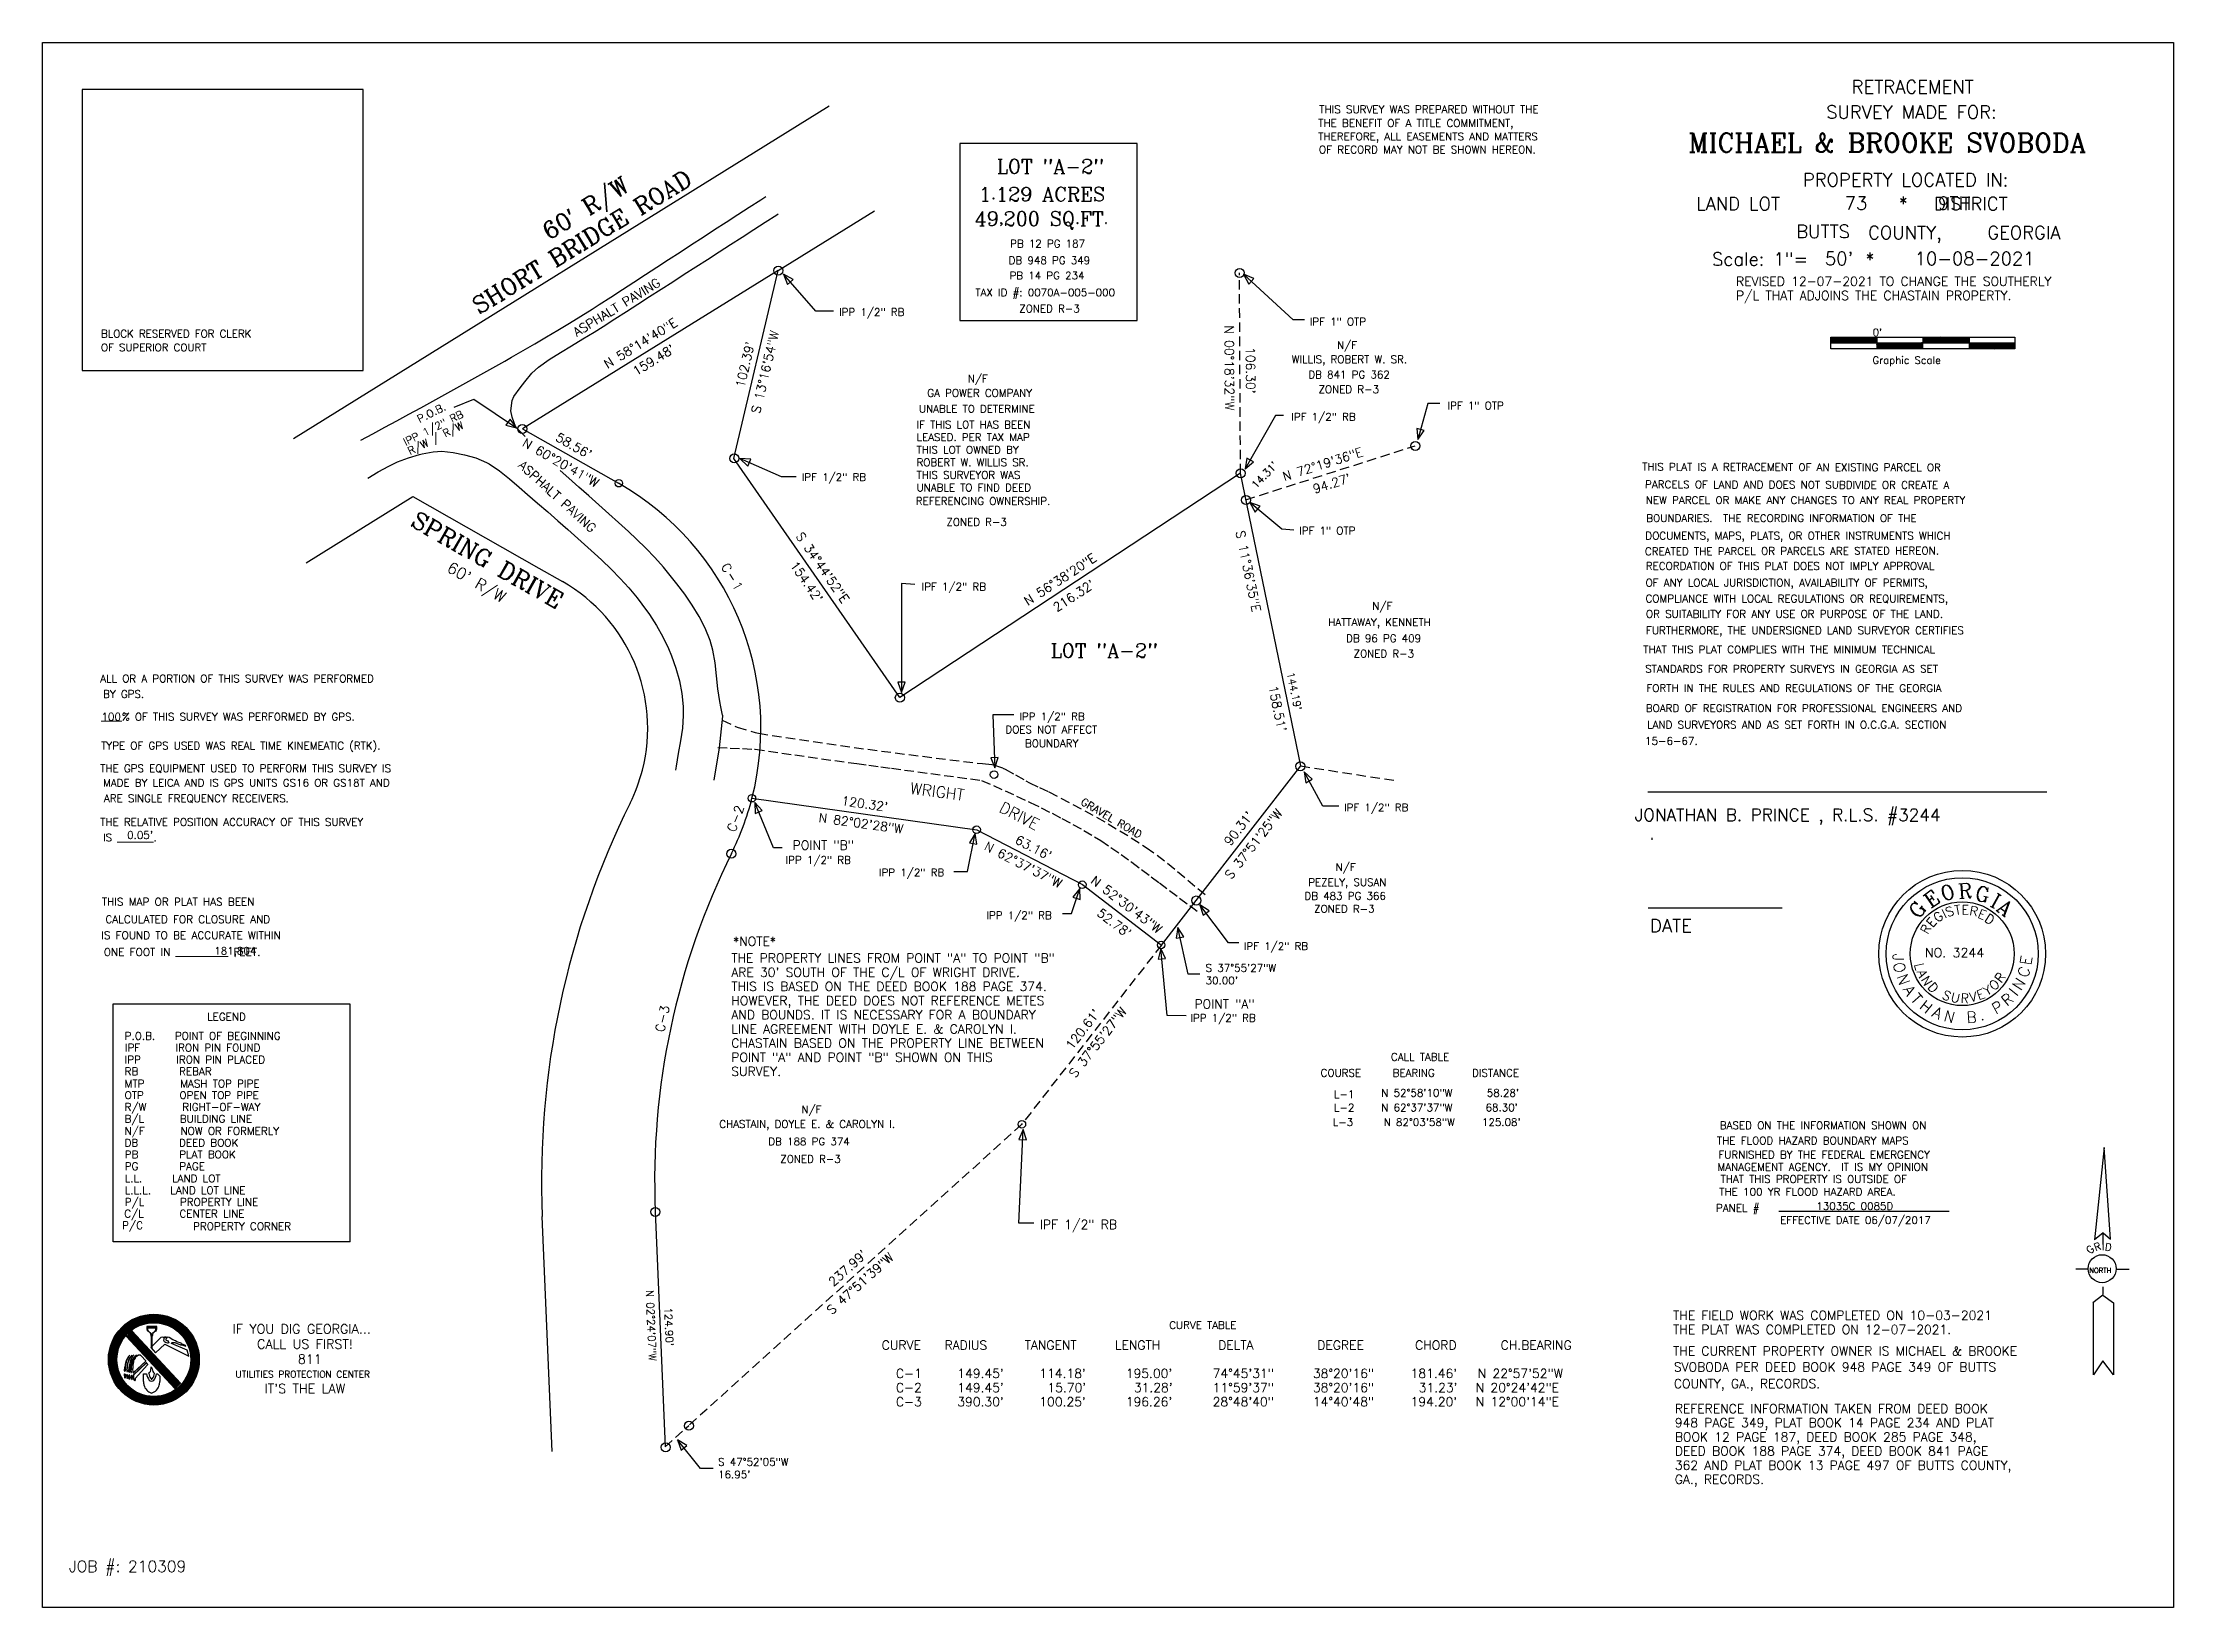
# Model space of a CAD drawing. Extents: x 2384211 to 2385341, y 1221712 to 1222542.
import ezdxf

# ---------------------------------------------------------------- set-up
doc = ezdxf.new("R2010")
doc.units = 0
doc.header["$LTSCALE"] = 50
doc.linetypes.add('HIDDEN', pattern=[0.15, 0.1, -0.05])
doc.layers.get('0').update_dxf_attribs({"linetype": 'CONTINUOUS'})
doc.layers.add('BOUNDARY', color=2, linetype='CONTINUOUS')
doc.styles.add('CG0000', font='romans', dxfattribs={"height": 5})
doc.styles.add('CG0001', font='romans', dxfattribs={"oblique": 15, "height": 4.8})
doc.styles.add('CG0002', font='romans', dxfattribs={"oblique": 15, "height": 4})
doc.styles.add('CG0003', font='romanc', dxfattribs={"oblique": 15, "height": 9})
doc.styles.add('CG0004', font='romans', dxfattribs={"oblique": 15, "height": 6})
doc.styles.add('CG0005', font='romans', dxfattribs={"oblique": 15, "height": 7})
doc.styles.add('CG0006', font='romanc', dxfattribs={"oblique": 15, "height": 7.5})
doc.styles.add('CG0007', font='romanc', dxfattribs={"oblique": 15, "height": 10})
doc.styles.add('CG0008', font='romanc', dxfattribs={"height": 8})
doc.styles.add('CG0009', font='romanc', dxfattribs={"height": 6})
doc.styles.add('CG0010', font='romans', dxfattribs={"height": 4})
doc.styles.add('CG0011', font='romand', dxfattribs={"height": 161.811})
doc.styles.add('CG0012', font='romand', dxfattribs={"height": 115.579})
doc.styles.add('CG0013', font='romans', dxfattribs={"height": 2.678})
doc.styles.add('CG0014', font='romans', dxfattribs={"height": 6.5})

msp = doc.modelspace()

# ---------------------------------------------------------------- texts
at = {"layer": 'BOUNDARY', "color": 1}
for s, height, style, p in [('RETRACEMENT', 7, 'CG0005', (2385170.144365, 1222515.021766)), ('73   *   9TH', 7, 'CG0005', (2385166.470503, 1222453.310116)), ('BUTTS', 7, 'CG0005', (2385140.75347, 1222438.314761)), ("50'      10-08-2021", 7, 'CG0005', (2385155.973755, 1222423.896151)), ('POINT "B"', 4.8, 'CG0001', (2384608.566836, 1222113.849343)), ('DATE', 7, 'CG0005', (2385063.252522, 1222070.062171)), ('POINT "A"', 4.8, 'CG0001', (2384821.643281, 1222029.570662)), ('JOB #: 210309', 6, 'CG0004', (2384224.7267, 1221730.720359))]:
    msp.add_text(s, height=height, dxfattribs=dict(at, style=style)).set_placement(p)
at = {"layer": 'BOUNDARY', "color": 3, "style": 'CG0007'}
msp.add_text('MICHAEL & BROOKE SVOBODA', height=10, dxfattribs=at).set_placement((2385083.546193, 1222483.877569))
at = {"layer": 'BOUNDARY', "color": 4, "style": 'CG0006'}
for s, p in [('LOT "A-2"', (2384716.818901, 1222472.558479)), ('1.129 ACRES', (2384707.352338, 1222457.821155)), ('49,200 SQ.FT.', (2384704.985697, 1222444.817634)), ('LOT "A-2"', (2384745.409347, 1222215.775638))]:
    msp.add_text(s, height=7.5, dxfattribs=at).set_placement(p)
at = {"layer": 'BOUNDARY', "color": 4}
for s, height, rotation, style, p in [('SHORT BRIDGE ROAD', 9, 31.468555, 'CG0003', (2384442.280853, 1222397.65916)), ("60' R/W", 9, 31.468555, 'CG0003', (2384479.416902, 1222437.048668)), ('SPRING DRIVE', 9, -29.776253, 'CG0003', (2384405.466379, 1222285.970247)), ('WRIGHT', 6, -7.60786, 'CG0004', (2384670.584826, 1222143.598298)), ('DRIVE', 6, -27.185808, 'CG0004', (2384717.537599, 1222134.267024))]:
    msp.add_text(s, height=height, rotation=rotation, dxfattribs=dict(at, style=style)).set_placement(p)
at = {"layer": 'BOUNDARY', "color": 6}
for s, height, style, p in [('PB 12 PG 187', 4, 'CG0002', (2384723.865168, 1222433.307526)), ('DB 948 PG 349', 4, 'CG0002', (2384723.136406, 1222424.434251)), ('TAX ID #: 0070A-005-000', 4, 'CG0002', (2384705.469466, 1222407.387618)), ('PB 14 PG 234', 4, 'CG0002', (2384723.567307, 1222416.384452)), ('REVISED 12-07-2021 TO CHANGE THE SOUTHERLY', 4.8, 'CG0001', (2385108.860549, 1222412.922377)), ('IPP 1/2" RB', 4, 'CG0002', (2384633.193242, 1222397.010572)), ('ZONED R-3', 4, 'CG0002', (2384728.738119, 1222398.864302)), ('P/L THAT ADJOINS THE CHASTAIN PROPERTY.', 4.8, 'CG0001', (2385108.860549, 1222405.407377)), ('IPF 1" OTP', 4, 'CG0002', (2384882.803204, 1222391.92554)), ('N/F', 4, 'CG0002', (2384897.265857, 1222379.485505)), ('N/F', 4, 'CG0002', (2384701.446218, 1222361.708835)), ('WILLIS, ROBERT W. SR.', 4, 'CG0002', (2384873.228211, 1222371.938363)), ('DB 841 PG 362', 4, 'CG0002', (2384882.058367, 1222363.85214)), ('GA POWER COMPANY', 4, 'CG0002', (2384679.989089, 1222354.104508)), ('ZONED R-3', 4, 'CG0002', (2384887.446452, 1222356.047569)), ('UNABLE TO DETERMINE', 4, 'CG0002', (2384675.534236, 1222345.712319)), ('IPF 1/2" RB', 4, 'CG0002', (2384873.023053, 1222341.445816)), ('IPF 1" OTP', 4, 'CG0002', (2384955.856873, 1222347.39225)), ('IF THIS LOT HAS BEEN', 4, 'CG0002', (2384674.261421, 1222337.320131)), ('LEASED. PER TAX MAP', 4, 'CG0002', (2384674.261421, 1222330.640131)), ('THIS LOT OWNED BY', 4, 'CG0002', (2384674.261421, 1222323.960131)), ('ROBERT W. WILLIS SR.', 4, 'CG0002', (2384674.261421, 1222317.280131)), ('IPF 1/2" RB', 4, 'CG0002', (2384613.386919, 1222309.463912)), ('THIS SURVEYOR WAS', 4, 'CG0002', (2384674.261421, 1222310.600132)), ('REFERENCING OWNERSHIP.', 4, 'CG0002', (2384673.87558, 1222296.756674)), ('UNABLE TO FIND DEED', 4, 'CG0002', (2384674.261421, 1222303.920132)), ('ZONED R-3', 4, 'CG0002', (2384690.081465, 1222285.626258)), ('IPF 1" OTP', 4, 'CG0002', (2384877.185556, 1222281.066644)), ('IPF 1/2" RB', 4, 'CG0002', (2384676.974108, 1222251.367404)), ('N/F', 4, 'CG0002', (2384915.981586, 1222241.085608)), ('HATTAWAY, KENNETH', 4, 'CG0002', (2384892.593606, 1222232.518582)), ('DB 96 PG 409', 4, 'CG0002', (2384902.060169, 1222223.951557)), ('ZONED R-3', 4, 'CG0002', (2384906.042564, 1222215.821129)), ('100', 4, 'CG0002', (2384242.055384, 1222182.405845)), ('IPP 1/2" RB', 4, 'CG0002', (2384728.813651, 1222182.505383)), ('DOES NOT AFFECT', 4, 'CG0002', (2384721.388896, 1222175.570172)), ('BOUNDARY', 4, 'CG0002', (2384731.783553, 1222168.227007)), ('IPF 1/2" RB', 4, 'CG0002', (2384900.984218, 1222134.228546)), ("0.05'", 4, 'CG0002', (2384255.628765, 1222119.635172)), ('IPP 1/2" RB', 4, 'CG0002', (2384604.802253, 1222106.397542)), ('N/F', 4, 'CG0002', (2384896.54936, 1222102.604666)), ('IPP 1/2" RB', 4, 'CG0002', (2384654.346773, 1222099.777191)), ('PEZELY, SUSAN', 4, 'CG0002', (2384881.965019, 1222094.591292)), ('DB 483 PG 366', 4, 'CG0002', (2384879.976245, 1222087.306406)), ('ZONED R-3', 4, 'CG0002', (2384885.104257, 1222080.454152)), ('IPP 1/2" RB', 4, 'CG0002', (2384711.318918, 1222077.011099)), ('181,804', 4, 'CG0002', (2384301.839457, 1222058.185349)), ('*NOTE*', 4.8, 'CG0001', (2384576.910695, 1222062.829889)), ('IPF 1/2" RB', 4, 'CG0002', (2384847.821808, 1222060.682977)), ('THE PROPERTY LINES FROM POINT "A" TO POINT "B"', 4.8, 'CG0001', (2384576.019376, 1222053.953991)), ("ARE 30' SOUTH OF THE C/L OF WRIGHT DRIVE.", 4.8, 'CG0001', (2384576.019376, 1222046.438991)), ('S 37%%d55\'27"W', 4, 'CG0002', (2384827.588422, 1222049.138145)), ('THIS IS BASED ON THE DEED BOOK 188 PAGE 374.', 4.8, 'CG0001', (2384576.019376, 1222038.923991)), ("30.00'", 4, 'CG0002', (2384827.588422, 1222042.458145)), ('AND BOUNDS. IT IS NECESSARY FOR A BOUNDARY', 4.8, 'CG0001', (2384576.019376, 1222023.89399)), ('HOWEVER, THE DEED DOES NOT REFERENCE METES', 4.8, 'CG0001', (2384576.019376, 1222031.408991)), ('IPP 1/2" RB', 4, 'CG0002', (2384819.508447, 1222022.625435)), ('LINE AGREEMENT WITH DOYLE E. & CAROLYN I.', 4.8, 'CG0001', (2384576.019376, 1222016.37899)), ('CHASTAIN BASED ON THE PROPERTY LINE BETWEEN', 4.8, 'CG0001', (2384576.019376, 1222008.86399)), ('POINT "A" AND POINT "B" SHOWN ON THIS', 4.8, 'CG0001', (2384576.019376, 1222001.348989)), ('CALL TABLE', 4, 'CG0002', (2384925.878138, 1222001.920353)), ('SURVEY.', 4.8, 'CG0001', (2384576.019376, 1221993.833989)), ('COURSE     BEARING      DISTANCE', 4, 'CG0002', (2384888.582001, 1221993.440746)), ('L-1', 4, 'CG0002', (2384895.655406, 1221982.134603)), ('N 52%%d58\'10"W', 4, 'CG0002', (2384920.733843, 1221982.841237)), ("58.28'", 4, 'CG0002', (2384976.67805, 1221982.841237)), ('N/F', 4, 'CG0002', (2384613.227983, 1221974.051021)), ('L-3', 4, 'CG0002', (2384895.012369, 1221967.295291)), ('L-2', 4, 'CG0002', (2384895.655406, 1221975.068264)), ('N 62%%d37\'37"W', 4, 'CG0002', (2384920.733843, 1221975.068264)), ('N 82%%d03\'58"W', 4, 'CG0002', (2384922.019917, 1221967.295291)), ("125.08'", 4, 'CG0002', (2384974.105903, 1221967.295291)), ("68.30'", 4, 'CG0002', (2384976.035013, 1221975.068264)), ('CHASTAIN, DOYLE E. & CAROLYN I.', 4, 'CG0002', (2384569.660579, 1221966.329042)), ('DB 188 PG 374', 4, 'CG0002', (2384595.660482, 1221957.062667)), ('ZONED R-3', 4, 'CG0002', (2384601.984782, 1221947.796293)), ('13035C 0085D', 4, 'CG0002', (2385151.44477, 1221922.792496)), ('IPF 1/2" RB', 4.8, 'CG0001', (2384739.651053, 1221912.653435)), ('EFFECTIVE DATE 06/07/2017', 4, 'CG0002', (2385132.292729, 1221915.364426)), ('THE FIELD WORK WAS COMPLETED ON 10-03-2021', 4.8, 'CG0001', (2385075.45021, 1221864.476051)), ('CURVE TABLE', 4, 'CG0002', (2384808.264451, 1221859.661389)), ('THE PLAT WAS COMPLETED ON 12-07-2021.', 4.8, 'CG0001', (2385075.45021, 1221856.96105)), ('CURVE   RADIUS     TANGENT     LENGTH        DELTA         DEGREE       CHORD      CH.BEARING', 4.8, 'CG0001', (2384655.794662, 1221848.672125)), ('THE CURRENT PROPERTY OWNER IS MICHAEL & BROOKE', 4.8, 'CG0001', (2385075.45021, 1221845.535348)), ('C-1', 4.8, 'CG0001', (2384663.294662, 1221833.642125)), ("149.45'", 4.8, 'CG0001', (2384695.866092, 1221833.642125)), ("114.18'", 4.8, 'CG0001', (2384739.366093, 1221833.642125)), ("195.00'", 4.8, 'CG0001', (2384785.223238, 1221833.642125)), ('74%%d45\'31"', 4.8, 'CG0001', (2384831.294669, 1221833.642125)), ('38%%d20\'16"', 4.8, 'CG0001', (2384884.437528, 1221833.642125)), ("181.46'", 4.8, 'CG0001', (2384936.294673, 1221833.642125)), ('N 22%%d57\'52"W', 4.8, 'CG0001', (2384971.866103, 1221833.642125)), ('SVOBODA PER DEED BOOK 948 PAGE 349 OF BUTTS', 4.8, 'CG0001', (2385075.877233, 1221837.079702)), ('C-2', 4.8, 'CG0001', (2384663.294662, 1221826.127124)), ("149.45'", 4.8, 'CG0001', (2384695.866092, 1221826.127124)), ("15.70'", 4.8, 'CG0001', (2384743.651808, 1221826.127124)), ("31.28'", 4.8, 'CG0001', (2384789.508953, 1221826.127124)), ('11%%d59\'37"', 4.8, 'CG0001', (2384831.294669, 1221826.127124)), ('38%%d20\'16"', 4.8, 'CG0001', (2384884.437528, 1221826.127124)), ("31.23'", 4.8, 'CG0001', (2384940.580387, 1221826.127124)), ('N 20%%d24\'42"E', 4.8, 'CG0001', (2384970.794674, 1221826.127124)), ('COUNTY, GA., RECORDS.', 4.8, 'CG0001', (2385075.877233, 1221828.249546)), ('C-3', 4.8, 'CG0001', (2384663.294662, 1221818.612124)), ("390.30'", 4.8, 'CG0001', (2384695.866092, 1221818.612124)), ("100.25'", 4.8, 'CG0001', (2384739.366093, 1221818.612124)), ("196.26'", 4.8, 'CG0001', (2384785.223238, 1221818.612124)), ('28%%d48\'40"', 4.8, 'CG0001', (2384831.294669, 1221818.612124)), ('14%%d40\'48"', 4.8, 'CG0001', (2384884.437528, 1221818.612124)), ("194.20'", 4.8, 'CG0001', (2384936.294673, 1221818.612124)), ('N 12%%d00\'14"E', 4.8, 'CG0001', (2384970.794674, 1221818.612124)), ('REFERENCE INFORMATION TAKEN FROM DEED BOOK', 4.8, 'CG0001', (2385076.379448, 1221815.004313)), ('948 PAGE 349, PLAT BOOK 14 PAGE 234 AND PLAT', 4.8, 'CG0001', (2385076.379448, 1221807.489312)), ('BOOK 12 PAGE 187, DEED BOOK 285 PAGE 348,', 4.8, 'CG0001', (2385076.379448, 1221799.974312)), ('S 47%%d52\'05"W', 4, 'CG0002', (2384569.015512, 1221787.096472)), ('DEED BOOK 188 PAGE 374, DEED BOOK 841 PAGE', 4.8, 'CG0001', (2385076.379448, 1221792.459312)), ("16.95'", 4, 'CG0002', (2384569.015512, 1221780.416472)), ('362 AND PLAT BOOK 13 PAGE 497 OF BUTTS COUNTY,', 4.8, 'CG0001', (2385076.379448, 1221784.944311)), ('GA., RECORDS.', 4.8, 'CG0001', (2385076.379448, 1221777.429311))]:
    msp.add_text(s, height=height, dxfattribs=dict(at, style=style)).set_placement(p)
at = {"layer": 'BOUNDARY', "color": 1}
for s, height, rotation, style, p in [('ASPHALT PAVING', 4.8, 31.468555, 'CG0001', (2384494.054277, 1222385.777642)), ("60' R/W", 6, -29.969952, 'CG0004', (2384424.696082, 1222261.703746))]:
    msp.add_text(s, height=height, rotation=rotation, dxfattribs=dict(at, style=style)).set_placement(p)
at = {"layer": 'BOUNDARY', "color": 6}
for s, height, rotation, style, p in [('N 58%%d14\'40"E', 4.8, 31.755632, 'CG0001', (2384510.348099, 1222368.820931)), ('S 13%%d16\'54"W', 4.8, 76.718437, 'CG0001', (2384591.149364, 1222344.867112)), ('N 00%%d18\'32"W', 4.8, -89.691084, 'CG0001', (2384837.636732, 1222391.959846)), ("159.48'", 4.8, 31.755632, 'CG0001', (2384525.620262, 1222365.06426)), ("102.39'", 4.8, 76.718437, 'CG0001', (2384582.852292, 1222358.608292)), ("106.30'", 4.8, -89.691084, 'CG0001', (2384848.931013, 1222380.438394)), ('IPP 1/2" RB', 4, 26.481041, 'CG0002', (2384403.384382, 1222328.020974)), ('P.O.B.', 4, 26.481041, 'CG0002', (2384410.676552, 1222340.201303)), ('R/W / R/W', 4, 26.481041, 'CG0002', (2384405.717876, 1222323.21295)), ("58.56'", 4.8, -29.655189, 'CG0001', (2384482.370135, 1222331.137194)), ('N 60%%d20\'41"W', 4.8, -29.655189, 'CG0001', (2384464.754552, 1222328.241771)), ('N 72%%d19\'36"E', 4.8, 17.673273, 'CG0001', (2384869.288098, 1222309.344584)), ('ASPHALT PAVING', 4.8, -42.393997, 'CG0001', (2384462.708178, 1222317.170866)), ("14.31'", 4, 46.015932, 'CG0002', (2384854.30159, 1222305.061656)), ("94.27'", 4.8, 17.673273, 'CG0001', (2384885.372482, 1222302.681127)), ('S 34%%d44\'52"E', 4.8, -55.252218, 'CG0001', (2384609.979455, 1222280.084657)), ('S 11%%d36\'35"E', 4.8, -78.390187, 'CG0001', (2384843.442885, 1222282.522219)), ('C', 4.8, -56.262091, 'CG0001', (2384570.37472, 1222263.884268)), ("154.42'", 4.8, -55.252218, 'CG0001', (2384606.95974, 1222264.731444)), ('N 56%%d38\'20"E', 4.8, 33.361203, 'CG0001', (2384733.279676, 1222243.096273)), ('-', 4.8, -58.121355, 'CG0001', (2384573.083749, 1222259.68201)), ('1', 4.8, -60.423291, 'CG0001', (2384576.24661, 1222254.361001)), ("216.32'", 4.8, 33.361203, 'CG0001', (2384748.651101, 1222239.768987)), ("158.51'", 4.8, -78.390187, 'CG0001', (2384860.937465, 1222200.31957)), ("144.19'", 4, -78.390187, 'CG0002', (2384870.589647, 1222207.61174)), ("120.32'", 4.8, -7.958918, 'CG0001', (2384634.251471, 1222137.539935)), ('GRAVEL ROAD', 4, -30.416518, 'CG0002', (2384760.947645, 1222138.086891)), ('2', 4.8, 71.791883, 'CG0001', (2384581.520727, 1222132.493546)), ('-', 4.8, 69.545755, 'CG0001', (2384579.618154, 1222127.070112)), ('N 82%%d02\'28"W', 4.8, -7.958918, 'CG0001', (2384622.076262, 1222128.609732)), ("90.31'", 4.8, 52.14313, 'CG0001', (2384840.688166, 1222115.516607)), ('S 37%%d51\'25"W', 4.8, 52.14313, 'CG0001', (2384841.111345, 1222097.758681)), ('C', 4.8, 67.731583, 'CG0001', (2384577.927207, 1222122.746738)), ('N 62%%d37\'37"W', 4.8, -27.37294, 'CG0001', (2384709.709796, 1222114.136902)), ("63.16'", 4.8, -27.37294, 'CG0001', (2384726.063993, 1222117.527164)), ('N 52%%d30\'43"W', 4.8, -37.488023, 'CG0001', (2384766.197024, 1222096.554151)), ("52.78'", 4.8, -37.488023, 'CG0001', (2384769.474214, 1222079.378682)), ('3', 4.8, 77.014472, 'CG0001', (2384542.472841, 1222026.604081)), ("120.61'", 4.8, 52.075906, 'CG0001', (2384756.770371, 1222007.421583)), ('S 37%%d55\'27"W', 4.8, 52.075906, 'CG0001', (2384758.491524, 1221992.497962)), ('C', 4.8, 78.481869, 'CG0001', (2384540.335654, 1222016.762305)), ('-', 4.8, 77.826223, 'CG0001', (2384541.259413, 1222021.166445)), ('S 47%%d51\'39"W', 4.8, 42.139123, 'CG0001', (2384629.312079, 1221866.914184)), ("237.99'", 4.8, 42.139123, 'CG0001', (2384630.191988, 1221881.910937)), ('N 02%%d24\'07"W', 4, -87.597963, 'CG0002', (2384530.768289, 1221880.237658)), ("124.90'", 4, -87.597963, 'CG0002', (2384540.52321, 1221871.019351))]:
    msp.add_text(s, height=height, rotation=rotation, dxfattribs=dict(at, style=style)).set_placement(p)

# ---------------------------------------------------------------- blocks, each defined once
blk = doc.blocks.new('BLAKE', base_point=(1, 1))
at = {"layer": 'BOUNDARY', "color": 4, "linetype": 'CONTINUOUS'}
blk.add_circle((0.996226, 1.003773), 0.903293, dxfattribs=at)
at = {"layer": 'BOUNDARY', "color": 6, "linetype": 'CONTINUOUS'}
for radius in [0.824438, 0.562522]:
    blk.add_circle((0.996226, 1.003773), radius, dxfattribs=at)
at = {"layer": 'BOUNDARY', "color": 4}
for s, height, rotation, style, p in [('E', 0.16, 35.091147, 'CG0008', (0.651995, 1.493725)), ('O', 0.16, 19.781372, 'CG0008', (0.793577, 1.567228)), ('R', 0.16, 3.74255, 'CG0008', (0.957141, 1.601285)), ('G', 0.16, -12.296265, 'CG0008', (1.123748, 1.588825)), ('I', 0.16, -29.064116, 'CG0008', (1.28711, 1.52716)), ('G', 0.16, 51.858995, 'CG0008', (0.525283, 1.373584)), ('A', 0.16, -37.083524, 'CG0008', (1.357283, 1.481461)), ('J', 0.12, 269.876575, 'CG0009', (0.24296, 1.005396)), ('E', 0.12, 79.972109, 'CG0009', (1.737986, 0.872608)), ('O', 0.12, -82.36831, 'CG0009', (0.24963, 0.903736)), ('N', 0.12, -70.994135, 'CG0009', (0.284022, 0.75846)), ('N', 0.12, 57.22377, 'CG0009', (1.629567, 0.595984)), ('C', 0.12, 69.114948, 'CG0009', (1.700002, 0.735237)), ('A', 0.12, -59.102958, 'CG0009', (0.349853, 0.616972)), ('T', 0.12, -48.762806, 'CG0009', (0.429778, 0.507236)), ('H', 0.12, -38.939656, 'CG0009', (0.522796, 0.417875)), ('P', 0.12, 28.788347, 'CG0009', (1.358981, 0.343606)), ('R', 0.12, 40.162512, 'CG0009', (1.482052, 0.428112)), ('I', 0.12, 51.536685, 'CG0009', (1.58604, 0.53523)), ('A', 0.12, -26.531478, 'CG0009', (0.659749, 0.329832)), ('N', 0.12, -16.191326, 'CG0009', (0.78618, 0.280383)), ('B', 0.12, 3.971981, 'CG0009', (1.048404, 0.252314)), ('.', 0.12, 15.346151, 'CG0009', (1.195578, 0.277363))]:
    blk.add_text(s, height=height, rotation=rotation, dxfattribs=dict(at, style=style)).set_placement(p)
at = {"layer": 'BOUNDARY', "color": 1, "style": 'CG0000'}
for s, rotation, p in [('E', 49.339304, (0.672912, 1.281481)), ('G', 38.392759, (0.73153, 1.337824)), ('I', 26.293941, (0.807426, 1.385883)), ('S', 21.684866, (0.838741, 1.399819)), ('T', 10.162187, (0.921028, 1.423296)), ('E', 0.944041, (0.989204, 1.429924)), ('R', -10.002504, (1.070255, 1.423503)), ('E', -22.101327, (1.156585, 1.398664)), ('D', -33.047872, (1.228654, 1.361028)), ('R', 61.438121, (0.621886, 1.207547)), ('L', -77.700655, (0.476981, 0.890566)), ('A', -68.244377, (0.502636, 0.806795)), ('N', -58.231852, (0.544401, 0.723977)), ('O', 40.224686, (1.339425, 0.598007)), ('R', 52.462216, (1.417635, 0.679973)), ('D', -45.994316, (0.613975, 0.634564)), ('S', -25.413007, (0.768162, 0.523754)), ('U', -14.287977, (0.865068, 0.488769)), ('R', -2.050441, (0.977211, 0.47267)), ('V', 9.630841, (1.085136, 0.47982)), ('E', 19.643372, (1.174878, 0.503258)), ('Y', 30.212155, (1.26365, 0.544517))]:
    blk.add_text(s, height=0.1, rotation=rotation, dxfattribs=at).set_placement(p)
blk.add_text('NO. 3244', height=0.1, dxfattribs=at).set_placement((0.591698, 0.966037))
blk = doc.blocks.new('COURT', base_point=(1.5, 1.5))
at = {"layer": 'BOUNDARY', "color": 6, "linetype": 'CONTINUOUS'}
for p, q in [((0, 3), (0, 0)), ((2.998524, 3), (0, 3)), ((2.998524, 0), (2.998524, 3)), ((0, 0), (2.998524, 0))]:
    blk.add_line(p, q, dxfattribs=at)
at = {"layer": 'BOUNDARY', "color": 6, "style": 'CG0010'}
for s, p in [('OF SUPERIOR COURT', (0.202092, 0.206299)), ('BLOCK RESERVED FOR CLERK', (0.202092, 0.353442))]:
    blk.add_text(s, height=0.08, dxfattribs=at).set_placement(p)
blk = doc.blocks.new('DIG', base_point=(48.866604, 15.794445))
at = {"layer": 'BOUNDARY', "color": 6, "linetype": 'CONTINUOUS'}
for p, q in [((6.19334, 23.905844), (23.227858, 5.659339)), ((6.36231, 24.06359), (23.396828, 5.817086)), ((6.53128, 24.221337), (23.565799, 5.974833)), ((6.70025, 24.379083), (23.734769, 6.132579)), ((6.869221, 24.53683), (23.903739, 6.290326)), ((7.038191, 24.694577), (24.072709, 6.448072)), ((7.145763, 24.795004), (24.180281, 6.5485)), ((7.314733, 24.95275), (24.349251, 6.706246)), ((7.483703, 25.110497), (24.518221, 6.863993)), ((7.652673, 25.268244), (24.687191, 7.021739)), ((7.821643, 25.42599), (24.856162, 7.179486)), ((7.990613, 25.583737), (25.025132, 7.337233)), ((8.159584, 25.741483), (25.194102, 7.494979)), ((13.327369, 27.333683), (13.310867, 26.371437)), ((16.807331, 27.321185), (13.327369, 27.333683)), ((16.69725, 27.199647), (13.431871, 27.211374)), ((13.444324, 27.031449), (16.634456, 27.019993)), ((13.487722, 26.891378), (13.485771, 26.348057)), ((16.643805, 26.880043), (13.487722, 26.891378)), ((13.634311, 26.743732), (13.632889, 26.347529)), ((16.496159, 26.733454), (13.634311, 26.743732)), ((18.21558, 23.498199), (14.737941, 19.965008)), ((14.830149, 24.732746), (14.944589, 24.42198)), ((14.859416, 23.969633), (14.84553, 20.102988)), ((14.957131, 20.423678), (14.972238, 24.630306)), ((15.121737, 20.5278), (15.136418, 24.615941)), ((15.28791, 24.64304), (15.186011, 24.44761)), ((15.235778, 19.684975), (15.25116, 23.968226)), ((16.494736, 26.337251), (16.496159, 26.733454)), ((16.641853, 26.336723), (16.643805, 26.880043)), ((16.816921, 26.358846), (16.807331, 27.321185)), ((18.679779, 23.639827), (18.21558, 23.498199)), ((19.20236, 23.488778), (18.679779, 23.639827)), ((19.410806, 23.139094), (19.20236, 23.488778)), ((19.289021, 22.447892), (19.314799, 22.996861)), ((19.448405, 22.026246), (19.289021, 22.447892)), ((19.314799, 22.996861), (19.410806, 23.139094)), ((19.951756, 22.952096), (19.936858, 22.835083)), ((19.936858, 22.835083), (19.937714, 22.651896)), ((19.937714, 22.651896), (20.015591, 22.523467)), ((20.01293, 23.170054), (19.951756, 22.952096)), ((20.255158, 23.512986), (20.01293, 23.170054)), ((20.015591, 22.523467), (20.271023, 22.419683)), ((20.629218, 23.583194), (20.255158, 23.512986)), ((20.271023, 22.419683), (20.466352, 22.388066)), ((20.466352, 22.388066), (20.708996, 22.337256)), ((21.074071, 23.474188), (20.629218, 23.583194)), ((20.708996, 22.337256), (20.82001, 22.073775)), ((22.41425, 22.678577), (21.074071, 23.474188)), ((23.309719, 22.351254), (22.426999, 22.672537)), ((23.741913, 22.026059), (23.309719, 22.351254)), ((12.974125, 15.271237), (8.713187, 11.261082)), ((13.010171, 15.232936), (8.749234, 11.222781)), ((9.25242, 16.7472), (9.901394, 17.20447)), ((9.329177, 16.910746), (9.743043, 17.192677)), ((9.352279, 16.75322), (9.906842, 17.143968)), ((9.811949, 17.26788), (9.658737, 17.274033)), ((11.366167, 17.100024), (12.977451, 15.374099)), ((11.40236, 17.138329), (13.015897, 15.409991)), ((14.737941, 19.965008), (16.40234, 18.182189)), ((14.84553, 20.102988), (15.235778, 19.684975)), ((16.40234, 18.182189), (19.559834, 21.148177)), ((19.778347, 21.779891), (19.448405, 22.026246)), ((19.559834, 21.148177), (27.901335, 16.950627)), ((20.631041, 21.449944), (19.778347, 21.779891)), ((20.902628, 21.550143), (20.631041, 21.449944)), ((20.82001, 22.073775), (21.020833, 21.89118)), ((21.020833, 21.89118), (20.902628, 21.550143)), ((21.909198, 21.350716), (22.003471, 21.745937)), ((27.33595, 19.049608), (21.909198, 21.350716)), ((22.003471, 21.745937), (23.044225, 21.779284)), ((23.044225, 21.779284), (25.095796, 20.899406)), ((25.230341, 21.505882), (23.741913, 22.026059)), ((25.095796, 20.899406), (25.480992, 20.968253)), ((25.431867, 21.223201), (25.230341, 21.505882)), ((26.753631, 20.651378), (25.431867, 21.223201)), ((25.480992, 20.968253), (25.431867, 21.223201)), ((25.465258, 21.082052), (26.789943, 20.555032)), ((25.480992, 20.968253), (26.889551, 20.424749)), ((26.889551, 20.424749), (26.753631, 20.651378)), ((27.901335, 16.950627), (27.33595, 19.049608)), ((5.535304, 10.377613), (5.633532, 10.652924)), ((5.558433, 10.131557), (5.535304, 10.377613)), ((5.643399, 9.913692), (5.558433, 10.131557)), ((5.569125, 11.925419), (5.712487, 13.317451)), ((5.633532, 10.652924), (5.638986, 10.812398)), ((5.638986, 10.812398), (5.731759, 10.79251)), ((5.698956, 9.408589), (5.643399, 9.913692)), ((5.645996, 10.328884), (5.725825, 9.706678)), ((5.71248, 10.504671), (5.672515, 10.312182)), ((5.698661, 11.918029), (5.760729, 13.038481)), ((5.87257, 9.363224), (5.703959, 9.402937)), ((5.773517, 10.303039), (5.71248, 10.504671)), ((5.725825, 9.706678), (5.773517, 10.303039)), ((5.764233, 10.761373), (5.900857, 10.233392)), ((5.834762, 12.305868), (5.835406, 11.911958)), ((5.900857, 10.233392), (5.836395, 9.81807)), ((5.836395, 9.81807), (5.87257, 9.363224)), ((6.450014, 12.39609), (6.388062, 11.727938)), ((6.418369, 9.976899), (6.416364, 10.645748)), ((6.416364, 10.645748), (6.464882, 10.635347)), ((6.496503, 9.651656), (6.418369, 9.976899)), ((6.515843, 9.216605), (6.496503, 9.651656)), ((6.497476, 10.603736), (6.56023, 10.349259)), ((6.521424, 10.232018), (6.498724, 9.945862)), ((6.507179, 11.736717), (6.533909, 13.217571)), ((6.615003, 9.188359), (6.520879, 9.210528)), ((6.589953, 9.970326), (6.521424, 10.232018)), ((6.558144, 9.575957), (6.589953, 9.970326)), ((6.56023, 10.349259), (6.685695, 9.974046)), ((6.608899, 11.722782), (6.563675, 12.710287)), ((6.654849, 9.717546), (6.615003, 9.188359)), ((6.685695, 9.974046), (6.654849, 9.717546)), ((7.05262, 9.919346), (7.125323, 10.178387)), ((7.064544, 9.861139), (7.05262, 9.919346)), ((7.161598, 9.698634), (7.064544, 9.861139)), ((7.09263, 11.589114), (7.229602, 13.275438)), ((7.125323, 10.178387), (7.165725, 10.485104)), ((7.180266, 9.341729), (7.161598, 9.698634)), ((7.237937, 10.192099), (7.164714, 9.915322)), ((7.164714, 9.915322), (7.232929, 9.720935)), ((7.165725, 10.485104), (7.253097, 10.466374)), ((7.237937, 9.215941), (7.180266, 9.341729)), ((7.214976, 11.504456), (7.291589, 13.112943)), ((7.341018, 9.738267), (7.237937, 10.192099)), ((7.254814, 9.042219), (7.237937, 9.215941)), ((7.397609, 9.004032), (7.259826, 9.036484)), ((7.285171, 9.343785), (7.300548, 9.653945)), ((7.285847, 10.434105), (7.453316, 9.705714)), ((7.300548, 9.653945), (7.341018, 9.738267)), ((7.33209, 12.35526), (7.34396, 11.580852)), ((7.453316, 9.705714), (7.388883, 9.435592)), ((7.388883, 9.435592), (7.397609, 9.004032)), ((7.759796, 12.852731), (7.738504, 11.420536)), ((7.88857, 11.389819), (7.842785, 12.442461)), ((8.046239, 11.4345), (7.958446, 12.263119)), ((7.9917, 10.308036), (7.959283, 10.001629)), ((8.09578, 10.285724), (7.9917, 10.308036)), ((8.028121, 9.432525), (8.132807, 8.834945)), ((8.074155, 9.741694), (8.079984, 10.037386)), ((8.185941, 8.968199), (8.074155, 9.741694)), ((8.079984, 10.037386), (8.242843, 9.651139)), ((8.363293, 9.690657), (8.126336, 10.260305)), ((8.137752, 8.829706), (8.290713, 8.793679)), ((8.234643, 9.348224), (8.14894, 9.684353)), ((8.267588, 9.499816), (8.234643, 9.348224)), ((8.242843, 9.651139), (8.267588, 9.499816)), ((8.272475, 9.065103), (8.35555, 9.441184)), ((8.290713, 8.793679), (8.272475, 9.065103)), ((8.35555, 9.441184), (8.363293, 9.690657)), ((8.590321, 11.284393), (8.480885, 12.721879)), ((8.642765, 11.288386), (8.533329, 12.725871)), ((8.719768, 10.500395), (13.109794, 14.632041)), ((8.719926, 9.922592), (8.719768, 10.500395)), ((8.755589, 9.492482), (8.719926, 9.922592)), ((8.84208, 8.988093), (8.755589, 9.492482)), ((8.783779, 10.472748), (13.153659, 14.585434)), ((8.783928, 9.92525), (8.783779, 10.472748)), ((8.819143, 9.50055), (8.783928, 9.92525)), ((8.904654, 9.001874), (8.819143, 9.50055)), ((8.943574, 8.612202), (8.84208, 8.988093)), ((9.005364, 8.628886), (8.904654, 9.001874)), ((9.209765, 8.511461), (8.995507, 8.561925)), ((9.208851, 8.57743), (9.01018, 8.624223)), ((9.242976, 9.270964), (9.199131, 8.882066)), ((9.199131, 8.882066), (9.208851, 8.57743)), ((13.558803, 14.003429), (9.242976, 9.270964)), ((9.304251, 9.243171), (9.263249, 8.879488)), ((9.263249, 8.879488), (9.273332, 8.563466)), ((13.606094, 13.960302), (9.304251, 9.243171)), ((12.159094, 8.184598), (12.168814, 10.89112)), ((12.168814, 10.89112), (13.258322, 10.887208)), ((13.247615, 14.573816), (13.565151, 14.078055)), ((13.301511, 14.608337), (13.619046, 14.112575)), ((14.786299, 13.291131), (14.783638, 12.550126)), ((15.245815, 12.79892), (14.786299, 13.291131)), ((15.244916, 12.54847), (15.245815, 12.79892)), ((17.043236, 10.873615), (17.844683, 10.015146)), ((17.844683, 10.015146), (17.838036, 8.164203))]:
    blk.add_line(p, q, dxfattribs=at)
at = {"layer": 'BOUNDARY', "color": 5, "linetype": 'CONTINUOUS'}
blk.add_line((16.758248, 10.874638), (17.043236, 10.873615), dxfattribs=at)
at = {"layer": 'BOUNDARY', "color": 6, "linetype": 'CONTINUOUS'}
for radius in [15.794445, 15.563286, 15.332126, 15.100966, 14.869806, 14.638646, 14.407486, 14.21633, 13.985171, 13.754011, 13.522851, 13.291691, 13.060531, 12.829371]:
    blk.add_circle((15.794445, 15.794445), radius, dxfattribs=at)
for centre, radius, start, end in [((13.997383, 26.323858), 0.688162, 176.035502, 247.200236), ((14.593156, 26.34408), 1.107391, 179.794242, 214.877514), ((14.593156, 26.34408), 0.960273, 179.794242, 227.817843), ((13.023113, 24.006133), 1.826007, 38.19825, 67.200244), ((15.626747, 27.484686), 2.499524, 227.817843, 242.7338), ((12.98528, 23.976364), 1.874148, -0.205768, 38.19825), ((14.200681, 24.717731), 0.613305, 20.17373, 62.733792), ((15.077412, 25.039848), 0.320727, 200.17373, 266.527354), ((15.040857, 25.03998), 0.320727, -86.93888, -20.585267), ((17.125296, 23.961496), 1.874148, 141.390223, 179.794242), ((15.915252, 24.711573), 0.613305, 116.854662, 159.414732), ((14.509097, 27.4887), 2.499524, -63.145326, -48.229368), ((17.087679, 23.991536), 1.826007, 112.388227, 141.390223), ((15.534469, 26.3407), 0.960273, -48.229368, -0.205768), ((16.130081, 26.316199), 0.688162, -67.611773, 3.552977), ((15.534469, 26.3407), 1.107391, -35.289051, -0.205768), ((19.789466, 23.00319), 0.619946, 42.650229, 143.090572), ((19.789626, 23.122029), 0.37363, 30.563267, 148.249361), ((15.165391, 12.343917), 9.502903, 162.92731, 174.119975), ((14.455219, 12.556844), 8.707819, 161.018843, 176.829307), ((16.753445, 12.323718), 10.918697, 166.538701, 180.093662), ((11.068637, 13.602107), 5.217294, 140.766942, 162.92731), ((12.234649, 13.405357), 6.272251, 146.119279, 166.538701), ((11.506358, 13.571134), 5.589396, 137.040066, 161.018843), ((13.359035, 13.06518), 6.863744, 162.07823, 178.74346), ((13.158775, 13.097988), 6.625944, 158.491194, 178.96589), ((11.380168, 13.756452), 4.705678, 152.278275, 168.032219), ((11.867829, 13.547452), 5.296492, 138.781206, 162.07823), ((12.500908, 13.357245), 5.918835, 137.705576, 158.491194), ((15.820073, 11.423303), 9.721288, 144.723973, 152.278275), ((16.335069, 12.535844), 9.135454, 158.493683, 175.356323), ((16.433358, 12.677515), 9.152132, 158.921527, 177.27303), ((16.512011, 12.895609), 9.1543, 160.976893, 171.486282), ((16.773085, 12.718733), 9.014285, 163.035006, 179.148259), ((16.468158, 12.817625), 8.633527, 164.703834, 182.490527), ((11.000072, 14.638035), 3.401224, 150.781431, 158.493683), ((11.424887, 14.607961), 3.784507, 133.500044, 158.921527), ((15.755653, 12.85802), 7.85238, 161.199646, 168.303015), ((12.093211, 14.01416), 4.097906, 144.501457, 164.703834), ((11.399021, 14.358159), 3.395719, 120.830061, 163.035006), ((11.952887, 14.152614), 3.83529, 142.115128, 161.199646), ((17.008701, 13.371103), 8.552492, 169.044549, 184.353547), ((17.008701, 13.371103), 8.499896, 169.044549, 184.353547), ((11.94617, 14.351075), 3.395986, 140.347123, 169.044549), ((11.94617, 14.351075), 3.34339, 140.347123, 169.044549), ((10.979424, 14.808574), 2.729836, 117.829935, 144.501457), ((11.662481, 14.378565), 3.467337, 137.575135, 142.115128), ((9.222359, 16.608646), 0.161667, 77.758561, 137.575135), ((9.222359, 16.608646), 0.141777, -39.652887, 77.758561), ((9.222359, 16.608646), 0.194373, -39.652887, 48.05584), ((10.013241, 17.411386), 0.235211, 211.6594, 241.606693), ((10.013241, 17.411386), 0.235211, 241.606693, -61.406375), ((10.013241, 17.411386), 0.287807, 248.303589, -61.406375), ((11.067155, 15.477859), 1.966892, 111.345856, 118.593614), ((11.067155, 15.477859), 1.914296, 111.345856, 118.593614), ((10.731865, 16.335804), 1.045758, 50.121868, 111.345856), ((10.731865, 16.335804), 0.993162, 50.30741, 111.345856), ((5.701914, 11.91174), 0.133492, 174.118752, 0.093426), ((5.722785, 10.750648), 0.042813, 14.507988, 77.900368), ((6.498302, 11.717717), 0.110712, 174.70268, 2.622122), ((-5.143222, 13.471015), 11.642963, -5.297309, -1.256539), ((6.455908, 10.593485), 0.042813, 13.852885, 77.900368), ((12.46815, 12.980692), 5.910664, 172.373127, 182.622127), ((19.451501, 12.04558), 12.956345, 168.032219, 172.373127), ((7.218096, 11.578923), 0.125879, 175.356323, 0.878155), ((7.244122, 10.424511), 0.042813, 12.948224, 77.900368), ((18.933727, 12.533088), 11.603, 171.486282, 180.878155), ((7.892792, 11.418242), 0.154305, 179.148259, 6.047957), ((15.016907, 13.010966), 7.097967, 168.303015, 186.047952), ((13.352334, 10.365245), 5.405295, 183.857231, 189.936511), ((8.086806, 10.243861), 0.042813, 22.585932, 77.900368), ((8.684501, 11.291563), 0.094452, 184.353547, -46.736698), ((9.01168, 8.630591), 0.070545, 195.110063, 256.74669), ((9.221625, 8.561816), 0.051733, 256.74669, 1.82749), ((16.78508, 8.167984), 4.626015, 179.794242, 195.048394), ((13.195817, 14.54064), 0.125515, 32.639613, 133.263301), ((13.195817, 14.54064), 0.061512, 32.639613, 133.263301), ((18.09585, 11.633354), 4.894733, 188.76827, 217.535154), ((13.513352, 14.044878), 0.061512, -42.363613, 32.639613), ((13.513352, 14.044878), 0.125515, -42.363613, 32.639613), ((12.809623, 12.557216), 1.974027, -53.357527, -0.205768), ((18.09585, 11.633354), 4.160775, 189.127728, 217.535154), ((15.002452, 9.25669), 0.993753, 217.535154, 269.79422), ((15.002452, 9.25669), 0.993753, 269.79422, -37.94668), ((15.002452, 9.25669), 0.259795, 269.79422, -37.94668), ((11.926204, 11.655511), 4.160775, -37.94668, -9.539265), ((17.21893, 12.54138), 1.974027, 179.794242, 232.94599), ((11.926204, 11.655511), 4.894733, -37.94668, -9.179806), ((13.21205, 8.180816), 4.626015, -15.45992, -0.205768), ((16.349073, 8.050762), 4.174525, 195.048394, 250.912478), ((13.647204, 8.060465), 4.174525, -71.324014, -15.45992)]:
    blk.add_arc(centre, radius, start, end, dxfattribs=at)
at = {"layer": 'BOUNDARY', "color": 5, "linetype": 'CONTINUOUS'}
for centre, radius, start, end in [((11.339955, 14.678823), 3.683467, 153.917448, 160.976893), ((12.924149, 15.324338), 0.072919, -46.736698, 43.03253), ((12.924149, 15.324338), 0.125515, -46.736698, 43.03253), ((5.705459, 9.409305), 0.006542, 186.276841, 256.74669), ((6.522379, 9.216896), 0.006542, 182.545437, 256.74669), ((7.261326, 9.042852), 0.006542, 185.549082, 256.74669), ((8.139252, 8.836074), 0.006542, 189.936511, 256.74669), ((8.684501, 11.291563), 0.041856, 184.353547, -46.736698), ((9.01168, 8.630591), 0.006542, 195.110063, 256.74669), ((15.002452, 9.25669), 0.259795, 217.535154, 269.79422)]:
    blk.add_arc(centre, radius, start, end, dxfattribs=at)
at = {"layer": 'BOUNDARY', "color": 6}
for s, height, style, p in [('IF YOU DIG GEORGIA...', 3.236238, 'CG0011', (43.179483, 24.825556)), ('CALL US FIRST!', 3.236238, 'CG0011', (51.655344, 19.585933)), ('811', 3.236238, 'CG0011', (65.833149, 14.346309)), ('UTILITIES PROTECTION CENTER', 2.311599, 'CG0012', (44.148153, 9.525748)), ("IT'S THE LAW", 3.236238, 'CG0011', (54.275156, 4.087377))]:
    blk.add_text(s, height=height, dxfattribs=dict(at, style=style)).set_placement(p)
blk = doc.blocks.new('GPSEQUIP', base_point=(2, 2))
at = {"layer": 'BOUNDARY', "color": 6, "style": 'CG0002'}
for s, p in [('ALL OR A PORTION OF THIS SURVEY WAS PERFORMED', (0.238688, 3.497267)), ('BY GPS.', (0.268524, 3.333333)), ('____% OF THIS SURVEY WAS PERFORMED BY GPS.', (0.248633, 3.092896)), ('TYPE OF GPS USED WAS REAL TIME KINEMEATIC (RTK).', (0.248633, 2.786885)), ('THE GPS EQUIPMENT USED TO PERFORM THIS SURVEY IS', (0.238688, 2.546448)), ('ARE SINGLE FREQUENCY RECEIVERS.', (0.278469, 2.229508)), ('MADE BY LEICA AND IS GPS UNITS GS16 OR GS18T AND', (0.268524, 2.393442)), ('THE RELATIVE POSITION ACCURACY OF THIS SURVEY', (0.238688, 1.978142)), ('IS _______.', (0.268524, 1.814207))]:
    blk.add_text(s, height=0.08, dxfattribs=at).set_placement(p)
blk = doc.blocks.new('GRIDNORT', base_point=(0.375, 1.25))
at = {"layer": 'BOUNDARY', "color": 1, "linetype": 'CONTINUOUS'}
for p, q in [((0.386899, 2.481682), (0.282828, 1.497886)), ((0.451943, 1.506016), (0.386899, 2.481682)), ((0.37389, 1.571061), (0.282828, 1.497886)), ((0.37389, 1.449102), (0.37389, 1.571061)), ((0.37389, 1.571061), (0.451943, 1.506016)), ((0.212121, 1.183712), (0.083333, 1.183712)), ((0.522727, 1.183712), (0.651515, 1.183712)), ((0.373507, 0.914256), (0.373507, 0.994605)), ((0.371212, 0.90909), (0.265151, 0.823863)), ((0.272727, 0.056818), (0.272727, 0.823863)), ((0.371212, 0.90909), (0.484848, 0.823863)), ((0.484848, 0.823863), (0.484848, 0.056818)), ((0.371212, 0.208333), (0.272727, 0.056818)), ((0.484848, 0.056818), (0.371212, 0.208333))]:
    blk.add_line(p, q, dxfattribs=at)
blk.add_circle((0.364325, 1.189738), 0.149219, dxfattribs=at)
at = {"layer": 'BOUNDARY', "color": 6, "style": 'CG0010'}
for s, rotation, p in [('G', 38.703991, (0.232412, 1.341302)), ('R', 19.390493, (0.293319, 1.375129)), ('I', 0.07699, (0.361985, 1.386908)), ('D', -7.280534, (0.38858, 1.385234))]:
    blk.add_text(s, height=0.08, rotation=rotation, dxfattribs=at).set_placement(p)
at = {"layer": 'BOUNDARY', "style": 'CG0013'}
blk.add_text('NORTH', height=0.053566, dxfattribs=at).set_placement((0.226078, 1.144207))
blk = doc.blocks.new('LEGEND1', base_point=(1.25, 1.25))
at = {"layer": 'BOUNDARY', "color": 6, "linetype": 'CONTINUOUS'}
for p, q in [((0, 2.501888), (0, 0)), ((2.5, 2.501888), (0, 2.501888)), ((2.5, 0), (2.5, 2.501888))]:
    blk.add_line(p, q, dxfattribs=at)
at = {"layer": 'BOUNDARY', "color": 6}
for s, style, p in [('LEGEND', 'CG0010', (0.993854, 2.330188)), ('P.O.B.   POINT OF BEGINNING', 'CG0002', (0.124514, 2.128508)), ('IPF      IRON PIN FOUND', 'CG0002', (0.127537, 2.003792)), ('IPP      IRON PIN PLACED', 'CG0002', (0.124514, 1.879075)), ('RB       REBAR', 'CG0002', (0.124514, 1.754359)), ('OTP      OPEN TOP PIPE', 'CG0002', (0.124348, 1.503642)), ('MTP      MASH TOP PIPE', 'CG0002', (0.124514, 1.625863)), ('R/W      RIGHT-OF-WAY', 'CG0002', (0.124348, 1.378997)), ('B/L      BUILDING LINE', 'CG0002', (0.124348, 1.254352)), ('N/F      NOW OR FORMERLY', 'CG0002', (0.124348, 1.126427)), ('DB       DEED BOOK', 'CG0002', (0.124348, 1.001782)), ('PB       PLAT BOOK', 'CG0002', (0.125286, 0.878862)), ('PG       PAGE', 'CG0002', (0.125286, 0.754787)), ('L.L.     LAND LOT', 'CG0002', (0.125286, 0.625543)), ('L.L.L.   LAND LOT LINE', 'CG0002', (0.125286, 0.501468)), ('P/L      PROPERTY LINE', 'CG0002', (0.125286, 0.377393)), ('P/C', 'CG0010', (0.098113, 0.132075)), ('C/L      CENTER LINE', 'CG0002', (0.120845, 0.254909)), ('PROPERTY CORNER', 'CG0010', (0.845283, 0.122641))]:
    blk.add_text(s, height=0.08, dxfattribs=dict(at, style=style)).set_placement(p)
blk = doc.blocks.new('MADE_FOR', base_point=(2.25, 1))
at = {"layer": 'BOUNDARY', "color": 1, "style": 'CG0005'}
for s, p in [('SURVEY MADE FOR:', (1.498543, 1.776699)), ('PROPERTY LOCATED IN:', (1.25057, 1.053439)), ('LAND LOT               DISTRICT', (0.110388, 0.79889)), ('COUNTY,    GEORGIA', (1.945566, 0.489704)), ('Scale: 1"=     *', (0.28, 0.207524))]:
    blk.add_text(s, height=0.14, dxfattribs=at).set_placement(p)
blk = doc.blocks.new('MAPCLOSU', base_point=(1.3765, 0.375))
at = {"layer": 'BOUNDARY', "color": 6, "style": 'CG0002'}
for s, p in [('THIS MAP OR PLAT HAS BEEN', (0.022633, 0.578565)), ('CALCULATED FOR CLOSURE AND', (0.060281, 0.396134)), ('IS FOUND TO BE ACCURATE WITHIN', (0.016068, 0.229544)), ('ONE FOOT IN __________ FEET.', (0.042848, 0.05356))]:
    blk.add_text(s, height=0.08, dxfattribs=at).set_placement(p)
blk = doc.blocks.new('MB', base_point=(0.5, 0.5))
at = {"layer": 'BOUNDARY', "color": 6, "linetype": 'CONTINUOUS'}
for p, q in [((1, 1), (0, 1)), ((0, 1), (0, 0)), ((1, 0), (1, 1)), ((0, 0), (1, 0))]:
    blk.add_line(p, q, dxfattribs=at)
blk = doc.blocks.new('NOTITLE', base_point=(2.5, 1))
at = {"layer": 'BOUNDARY', "color": 6, "style": 'CG0002'}
for s, p in [('THIS SURVEY WAS PREPARED WITHOUT THE', (0.768062, 1.723301)), ('THE BENEFIT OF A TITLE COMMITMENT,', (0.757281, 1.577669)), ('THEREFORE, ALL EASEMENTS AND MATTERS', (0.756894, 1.436884)), ('OF RECORD MAY NOT BE SHOWN HEREON.', (0.764806, 1.298418))]:
    blk.add_text(s, height=0.08, dxfattribs=at).set_placement(p)
blk = doc.blocks.new('OUTSIDE', base_point=(1.25, 0.75))
at = {"layer": 'BOUNDARY', "color": 6, "linetype": 'CONTINUOUS'}
blk.add_line((0.655339, 0.53398), (2.451456, 0.53398), dxfattribs=at)
at = {"layer": 'BOUNDARY', "color": 6}
for s, style, p in [('BASED ON THE INFORMATION SHOWN ON', 'CG0002', (0.03398, 1.397631)), ('THE FLOOD HAZARD BOUNDARY MAPS', 'CG0002', (0.004854, 1.237597)), ('FURNISHED BY THE FEDERAL EMERGENCY', 'CG0002', (0.019417, 1.088232)), ('MANAGEMENT AGENCY.  IT IS MY OPINION', 'CG0002', (0.009708, 0.960204)), ('THAT THIS PROPERTY IS OUTSIDE OF', 'CG0002', (0.041904, 0.832177)), ('THE 100 YR FLOOD HAZARD AREA.', 'CG0002', (0.029126, 0.697815)), ('PANEL #', 'CG0010', (-0.006019, 0.527961))]:
    blk.add_text(s, height=0.08, dxfattribs=dict(at, style=style)).set_placement(p)
blk = doc.blocks.new('RETRACE', base_point=(2.5, 2))
at = {"layer": 'BOUNDARY', "color": 6, "linetype": 'CONTINUOUS'}
blk.add_line((0.249004, 0.50348), (4.452191, 0.50348), dxfattribs=at)
at = {"layer": 'BOUNDARY', "color": 1, "linetype": 'CONTINUOUS'}
blk.add_lwpolyline([(0.288844, 0.02191), (0.288844, 0.02191), (0.288844, 0.021909), (0.288844, 0.021909), (0.288844, 0.021908), (0.288844, 0.021908), (0.288844, 0.021907), (0.288844, 0.021907), (0.288844, 0.021906), (0.288844, 0.021906), (0.288844, 0.021905), (0.288844, 0.021905), (0.288844, 0.021904), (0.288844, 0.021904), (0.288844, 0.021903), (0.288844, 0.021903), (0.288844, 0.021902), (0.288844, 0.021902), (0.288844, 0.021901), (0.288844, 0.021901), (0.288844, 0.0219), (0.288844, 0.0219), (0.288844, 0.0219), (0.288844, 0.021899), (0.288844, 0.021899), (0.288844, 0.021898), (0.288844, 0.021898), (0.288844, 0.021897), (0.288844, 0.021897), (0.288844, 0.021896), (0.288844, 0.021896), (0.288844, 0.021895), (0.288844, 0.021895), (0.288844, 0.021894), (0.288844, 0.021894), (0.288844, 0.021893), (0.288844, 0.021893), (0.288844, 0.021892), (0.288844, 0.021892), (0.288844, 0.021891), (0.288844, 0.021891), (0.288844, 0.02189), (0.288844, 0.02189), (0.288844, 0.020811), (0.288844, 0.019731), (0.288844, 0.018652), (0.288844, 0.017572), (0.288844, 0.016493), (0.288844, 0.015413), (0.288844, 0.014334), (0.288844, 0.013254), (0.288844, 0.012175), (0.288844, 0.011095), (0.288844, 0.010016), (0.288844, 0.008936), (0.288844, 0.007857), (0.288844, 0.006777), (0.288844, 0.005698), (0.288844, 0.004619), (0.288844, 0.003539), (0.288844, 0.00246), (0.288844, 0.00138), (0.288844, 0.000301), (0.288844, 0)], dxfattribs=at)
at = {"layer": 'BOUNDARY', "color": 6, "style": 'CG0010'}
for s, rotation, p in [('THIS PLAT IS A RETRACEMENT OF AN EXISTING PARCEL OR', -0.138992, (0.188961, 3.89071)), ('PARCELS OF LAND AND DOES NOT SUBDIVIDE OR CREATE A', -0.13868, (0.218797, 3.704918)), ('CREATED THE PARCEL OR PARCELS ARE STATED HEREON.', 0.138686, (0.217299, 2.999142)), ('15-6-67.', 0.067302, (0.21847, 1.001111))]:
    blk.add_text(s, height=0.08, rotation=rotation, dxfattribs=at).set_placement(p)
for s, p in [('NEW PARCEL OR MAKE ANY CHANGES TO ANY REAL PROPERTY', (0.226661, 3.539227)), ('BOUNDARIES.  THE RECORDING INFORMATION OF THE', (0.231342, 3.348911)), ('DOCUMENTS, MAPS, PLATS, OR OTHER INSTRUMENTS WHICH', (0.22198, 3.163739)), ('RECORDATION OF THIS PLAT DOES NOT IMPLY APPROVAL', (0.226661, 2.844833)), ('OF ANY LOCAL JURISDICTION, AVAILABILITY OF PERMITS,', (0.223733, 2.668457)), ('COMPLIANCE WITH LOCAL REGULATIONS OR REQUIREMENTS,', (0.223733, 2.501339)), ('OR SUITABILITY FOR ANY USE OR PURPOSE OF THE LAND.', (0.228802, 2.339791)), ('FURTHERMORE, THE UNDERSIGNED LAND SURVEYOR CERTIFIES', (0.228802, 2.167102)), ('THAT THIS PLAT COMPLIES WITH THE MINIMUM TECHNICAL', (0.200401, 1.964987)), ('STANDARDS FOR PROPERTY SURVEYS IN GEORGIA AS SET', (0.220269, 1.761211)), ('FORTH IN THE RULES AND REGULATIONS OF THE GEORGIA', (0.233515, 1.557434)), ('BOARD OF REGISTRATION FOR PROFESSIONAL ENGINEERS AND', (0.226892, 1.34638)), ('LAND SURVEYORS AND AS SET FORTH IN O.C.G.A. SECTION', (0.240138, 1.171714))]:
    blk.add_text(s, height=0.08, dxfattribs=at).set_placement(p)
at = {"layer": 'BOUNDARY', "color": 1, "style": 'CG0014'}
blk.add_text('JONATHAN B. PRINCE , R.L.S. #3244', height=0.13, dxfattribs=at).set_placement((0.111187, 0.197014))
blk = doc.blocks.new('SCALE1', base_point=(1, 1.25))
at = {"layer": 'BOUNDARY', "color": 6, "linetype": 'CONTINUOUS'}
for p, q in [((0, 1.502732), (1.995286, 1.502732)), ((0, 1.37295), (0, 1.502732)), ((0, 1.495722), (0.499126, 1.495722)), ((0.499126, 1.483466), (0, 1.483466)), ((0, 1.483466), (0, 1.471209)), ((0, 1.471209), (0.499126, 1.471209)), ((0, 1.458354), (0, 1.466863)), ((0, 1.466863), (0.485981, 1.465201)), ((0.499126, 1.46508), (0, 1.458952)), ((0, 1.458952), (0, 1.452824)), ((0, 1.455888), (0.496338, 1.458952)), ((0.499813, 1.445364), (0, 1.458354)), ((0.499126, 1.44976), (0, 1.455888)), ((0, 1.452824), (0.499126, 1.44976)), ((0, 1.441256), (1.995286, 1.441256)), ((0.002788, 1.480401), (0.002788, 1.492658)), ((0.002788, 1.492658), (0.496338, 1.48653)), ((0.493549, 1.477337), (0.002788, 1.480401)), ((0.496338, 1.458952), (0.493549, 1.477337)), ((0.496338, 1.48653), (0.499126, 1.446695)), ((0.498442, 1.396734), (0.997137, 1.397829)), ((0.998939, 1.388741), (0.498442, 1.396734)), ((0.499126, 1.495722), (0.499126, 1.483466)), ((0.499126, 1.471209), (0.499126, 1.46508)), ((0.499744, 1.387866), (0.984423, 1.396734)), ((0.500316, 1.502944), (0.499813, 1.372835)), ((0.502576, 1.40892), (0.500558, 1.420011)), ((0.500558, 1.420011), (0.997137, 1.415575)), ((0.501332, 1.437788), (0.984423, 1.437814)), ((0.506613, 1.424448), (0.502576, 1.433321)), ((0.502576, 1.433321), (0.995118, 1.433321)), ((0.504595, 1.428885), (0.502576, 1.415575)), ((0.502576, 1.415575), (0.991081, 1.411138)), ((0.997137, 1.406702), (0.502576, 1.40892)), ((0.995118, 1.433321), (0.504595, 1.428885)), ((0.993099, 1.395611), (0.504595, 1.404484)), ((0.504595, 1.404484), (0.504595, 1.393392)), ((0.504595, 1.393392), (0.993099, 1.386738)), ((0.997137, 1.42223), (0.506613, 1.424448)), ((0.997816, 1.428842), (0.866043, 1.428181)), ((0.997816, 1.438099), (0.983375, 1.438099)), ((0.983375, 1.438099), (0.997816, 1.428842)), ((0.991081, 1.411138), (0.993099, 1.395611)), ((0.993099, 1.386738), (0.993099, 1.382301)), ((0.997137, 1.415575), (0.997137, 1.42223)), ((0.997137, 1.397829), (0.997137, 1.406702)), ((0.999391, 1.372852), (0.999842, 1.502942)), ((1.000815, 1.496096), (1.497742, 1.493647)), ((1.001112, 1.491004), (1.275045, 1.488869)), ((1.274074, 1.482465), (1.001112, 1.484599)), ((1.001112, 1.484599), (1.001112, 1.478195)), ((1.001112, 1.478195), (1.274074, 1.477127)), ((1.273103, 1.47179), (1.002084, 1.47179)), ((1.002084, 1.47179), (1.002084, 1.465385)), ((1.002084, 1.465385), (1.275045, 1.465385)), ((1.275045, 1.45898), (1.002084, 1.45898)), ((1.002084, 1.45898), (1.002084, 1.453643)), ((1.002084, 1.453643), (1.274074, 1.453643)), ((1.275045, 1.450441), (1.002084, 1.449373)), ((1.002084, 1.449373), (1.003055, 1.445103)), ((1.003055, 1.445103), (1.275045, 1.445103)), ((1.192983, 1.499439), (1.015576, 1.492588)), ((1.271882, 1.492145), (1.082442, 1.493852)), ((1.498704, 1.499319), (1.19335, 1.499319)), ((1.498704, 1.481082), (1.273007, 1.478651)), ((1.273007, 1.478651), (1.273007, 1.472572)), ((1.273007, 1.472572), (1.498704, 1.473788)), ((1.274074, 1.477127), (1.273103, 1.47179)), ((1.275045, 1.488869), (1.274074, 1.482465)), ((1.274074, 1.453643), (1.275045, 1.450441)), ((1.27522, 1.489593), (1.274114, 1.48473)), ((1.274114, 1.48473), (1.498704, 1.48473)), ((1.498704, 1.470141), (1.274114, 1.465277)), ((1.274114, 1.465277), (1.276326, 1.46163)), ((1.27522, 1.455551), (1.274114, 1.450688)), ((1.274114, 1.450688), (1.497598, 1.451904)), ((1.275045, 1.465385), (1.275045, 1.45898)), ((1.498704, 1.489593), (1.27522, 1.489593)), ((1.498704, 1.457983), (1.27522, 1.455551)), ((1.497598, 1.445825), (1.27522, 1.445825)), ((1.276326, 1.46163), (1.498704, 1.462846)), ((1.497598, 1.451904), (1.497598, 1.445825)), ((1.498704, 1.48473), (1.498704, 1.481082)), ((1.498704, 1.473788), (1.498704, 1.470141)), ((1.498704, 1.462846), (1.498704, 1.457983)), ((1.499431, 1.436263), (1.766018, 1.437259)), ((1.767831, 1.42032), (1.499431, 1.421316)), ((1.499431, 1.421316), (1.499431, 1.415338)), ((1.499431, 1.415338), (1.769645, 1.414341)), ((1.500338, 1.409359), (1.499431, 1.40338)), ((1.499431, 1.40338), (1.767831, 1.404377)), ((1.769645, 1.387437), (1.499431, 1.386441)), ((1.499431, 1.386441), (1.769645, 1.382455)), ((1.499973, 1.502895), (1.499527, 1.37316)), ((1.765111, 1.432277), (1.500338, 1.431281)), ((1.500338, 1.431281), (1.500338, 1.426298)), ((1.500338, 1.426298), (1.768738, 1.426298)), ((1.769645, 1.409359), (1.500338, 1.409359)), ((1.769645, 1.397402), (1.501245, 1.397402)), ((1.501245, 1.397402), (1.501245, 1.39242)), ((1.501245, 1.39242), (1.767831, 1.39242)), ((1.766018, 1.437259), (1.765111, 1.432277)), ((1.76518, 1.436403), (1.99375, 1.436403)), ((1.99375, 1.432478), (1.76518, 1.432478)), ((1.76518, 1.432478), (1.766966, 1.426591)), ((1.766966, 1.426591), (1.994642, 1.427572)), ((1.99375, 1.421686), (1.766966, 1.420704)), ((1.766966, 1.420704), (1.768752, 1.414818)), ((1.768738, 1.426298), (1.767831, 1.42032)), ((1.767831, 1.404377), (1.769645, 1.397402)), ((1.767831, 1.39242), (1.769645, 1.387437)), ((1.768752, 1.414818), (1.99375, 1.41678)), ((1.992857, 1.409912), (1.768752, 1.407949)), ((1.768752, 1.407949), (1.768752, 1.405006)), ((1.768752, 1.405006), (1.99375, 1.405987)), ((1.769645, 1.398138), (1.768752, 1.393232)), ((1.768752, 1.393232), (1.992857, 1.396176)), ((1.769645, 1.414341), (1.769645, 1.409359)), ((1.992857, 1.399119), (1.769645, 1.398138)), ((1.99375, 1.392251), (1.769645, 1.389308)), ((1.769645, 1.389308), (1.77143, 1.385383)), ((1.77143, 1.385383), (1.99375, 1.387345)), ((1.99375, 1.41678), (1.992857, 1.409912)), ((1.99375, 1.405987), (1.992857, 1.399119)), ((1.992857, 1.396176), (1.99375, 1.392251)), ((1.99375, 1.436403), (1.99375, 1.432478)), ((1.994642, 1.427572), (1.99375, 1.421686)), ((1.99375, 1.387345), (1.99375, 1.382439)), ((1.995286, 1.502732), (1.995286, 1.37295)), ((1.995286, 1.37295), (0, 1.37295)), ((0.500985, 1.381822), (0.991081, 1.381822)), ((0.993099, 1.382301), (0.506613, 1.382301)), ((0.991081, 1.381822), (0.999391, 1.381293)), ((1.767831, 1.378469), (1.500338, 1.380462)), ((1.500338, 1.380462), (1.501245, 1.377473)), ((1.501245, 1.377473), (1.769645, 1.37548)), ((1.769645, 1.382455), (1.767831, 1.378469)), ((1.99375, 1.382439), (1.768752, 1.380477)), ((1.768752, 1.380477), (1.768752, 1.377534)), ((1.768752, 1.377534), (1.99375, 1.377534))]:
    blk.add_line(p, q, dxfattribs=at)
at = {"layer": 'BOUNDARY', "color": 6, "style": 'CG0010'}
for s, p in [("0'", (0.454828, 1.513128)), ('Graphic Scale', (0.452122, 1.211872))]:
    blk.add_text(s, height=0.08, dxfattribs=at).set_placement(p)
blk = doc.blocks.new('SYM1')
blk.add_circle((0, 0), 0.5)

# ---------------------------------------------------------------- linework, layer by layer
at = {"layer": 'BOUNDARY', "color": 3, "linetype": 'CONTINUOUS'}
for p, q in [((2384210.794661, 1221711.948887), (2384210.794661, 1222541.948889)), ((2384210.794661, 1222541.948889), (2385340.794662, 1222541.948889)), ((2385340.794662, 1222541.948889), (2385340.794662, 1221711.948887)), ((2384600.9054, 1222421.0896), (2384465.2995, 1222337.1557)), ((2384577.381956, 1222321.435188), (2384600.9054, 1222421.0896)), ((2384465.2995, 1222337.1557), (2384516.1893, 1222308.1814)), ((2384665.3971, 1222194.5514), (2384577.381956, 1222321.435188)), ((2384846.0758, 1222313.5116), (2384665.3971, 1222194.5514)), ((2384877.9747, 1222158.2473), (2384846.0758, 1222313.5116)), ((2384822.555, 1222086.9469), (2384877.9747, 1222158.2473)), ((2384586.987193, 1222141.103618), (2384706.147413, 1222124.443858)), ((2384706.147413, 1222124.443858), (2384762.237372, 1222095.403199)), ((2384762.237372, 1222095.403199), (2384804.116491, 1222063.282128)), ((2384804.116491, 1222063.282128), (2384822.555, 1222086.9469)), ((2385340.794662, 1221711.948887), (2384210.794661, 1221711.948887))]:
    msp.add_line(p, q, dxfattribs=at)
at = {"layer": 'BOUNDARY', "color": 6, "linetype": 'CONTINUOUS'}
for p, q in [((2384343.802294, 1222331.878595), (2384627.995957, 1222508.358229)), ((2384600.9054, 1222421.0896), (2384651.923432, 1222452.66745)), ((2384620.849586, 1222399.509288), (2384603.633429, 1222419.142052)), ((2384603.633429, 1222419.142052), (2384605.752619, 1222413.691954)), ((2384608.760078, 1222416.329224), (2384603.633429, 1222419.142052)), ((2384605.752619, 1222413.691954), (2384608.760078, 1222416.329224)), ((2384873.95979, 1222394.941482), (2384847.734492, 1222419.069022)), ((2384847.734492, 1222419.069022), (2384850.424258, 1222413.876751)), ((2384853.1325, 1222416.82046), (2384847.734492, 1222419.069022)), ((2384850.424258, 1222413.876751), (2384853.1325, 1222416.82046)), ((2384630.269744, 1222399.509288), (2384620.849586, 1222399.509288)), ((2384880.058696, 1222394.941482), (2384873.95979, 1222394.941482)), ((2384429.123092, 1222348.536669), (2384439.504491, 1222352.761904)), ((2384439.504491, 1222352.761903), (2384462.189773, 1222337.551064)), ((2384864.698046, 1222344.190324), (2384848.464279, 1222315.830411)), ((2384868.860549, 1222344.190324), (2384864.698046, 1222344.190324)), ((2384945.450614, 1222350.594176), (2384940.039358, 1222331.382621)), ((2384951.694369, 1222350.594176), (2384945.450614, 1222350.594176)), ((2384458.739642, 1222342.272411), (2384456.511996, 1222338.950124)), ((2384456.511996, 1222338.950124), (2384462.189773, 1222337.551064)), ((2384462.189773, 1222337.551064), (2384458.739642, 1222342.272411)), ((2384943.454227, 1222336.129535), (2384939.604042, 1222337.214004)), ((2384939.604042, 1222337.214004), (2384940.039358, 1222331.382621)), ((2384940.039358, 1222331.382621), (2384943.454227, 1222336.129535)), ((2384602.56799, 1222311.693087), (2384580.592037, 1222321.352841)), ((2384580.592037, 1222321.352841), (2384584.817665, 1222317.310737)), ((2384586.42727, 1222320.972591), (2384580.592037, 1222321.352841)), ((2384849.458357, 1222321.592904), (2384848.464279, 1222315.830411)), ((2384852.929846, 1222319.605756), (2384849.458357, 1222321.592904)), ((2384584.817665, 1222317.310737), (2384586.42727, 1222320.972591)), ((2384610.344096, 1222311.693087), (2384602.56799, 1222311.693087)), ((2384848.464279, 1222315.830411), (2384852.929846, 1222319.605756)), ((2384350.515783, 1222266.052844), (2384407.099776, 1222301.139973)), ((2384407.099777, 1222301.139976), (2384473.9358, 1222263.164748)), ((2384868.028048, 1222283.811152), (2384850.961782, 1222297.991107)), ((2384850.961782, 1222297.991107), (2384853.910089, 1222292.941156)), ((2384856.466362, 1222296.017755), (2384850.961782, 1222297.991107)), ((2384853.910089, 1222292.941156), (2384856.466362, 1222296.017755)), ((2384874.271804, 1222283.353734), (2384868.028048, 1222283.811153)), ((2384473.94462, 1222263.128831), (2384486.478429, 1222256.052437)), ((2384486.478429, 1222256.052437), (2384486.500227, 1222256.042777)), ((2384666.287764, 1222254.980707), (2384666.287759, 1222197.167856)), ((2384673.274989, 1222254.529045), (2384666.287763, 1222254.980707)), ((2384668.287759, 1222202.66281), (2384664.287759, 1222202.662811)), ((2384664.287759, 1222202.662811), (2384666.287759, 1222197.167856)), ((2384666.287759, 1222197.167856), (2384668.287759, 1222202.66281)), ((2384725.843749, 1222185.361059), (2384714.706616, 1222185.361059)), ((2384714.706616, 1222185.361059), (2384715.820326, 1222157.212261)), ((2384717.601524, 1222162.781988), (2384713.604651, 1222162.623851)), ((2384713.604651, 1222162.623851), (2384715.820326, 1222157.212261)), ((2384715.820326, 1222157.212261), (2384717.601524, 1222162.781988)), ((2384889.745458, 1222136.973054), (2384879.755453, 1222155.15542)), ((2384879.755453, 1222155.15542), (2384880.64863, 1222149.376426)), ((2384884.154332, 1222151.302577), (2384879.755453, 1222155.15542)), ((2384880.64863, 1222149.376426), (2384884.154332, 1222151.302577)), ((2384598.365686, 1222114.869356), (2384588.484267, 1222138.913632)), ((2384588.484267, 1222138.913632), (2384588.723131, 1222133.070904)), ((2384592.422881, 1222134.591382), (2384588.484267, 1222138.913632)), ((2384588.723131, 1222133.070904), (2384592.422881, 1222134.591382)), ((2384898.174528, 1222136.973054), (2384889.745458, 1222136.973054)), ((2384701.288111, 1222102.300057), (2384705.405369, 1222122.48611)), ((2384705.405369, 1222122.48611), (2384702.347546, 1222117.501711)), ((2384706.266851, 1222116.702307), (2384705.405369, 1222122.48611)), ((2384602.953489, 1222114.869356), (2384598.365686, 1222114.869356)), ((2384702.347546, 1222117.501711), (2384706.266851, 1222116.702307)), ((2384694.003729, 1222102.300057), (2384701.288111, 1222102.300056)), ((2384756.396038, 1222080.02579), (2384760.830009, 1222093.251137)), ((2384760.830009, 1222093.251137), (2384757.18704, 1222088.676937)), ((2384757.18704, 1222088.676937), (2384760.979571, 1222087.405441)), ((2384760.979571, 1222087.405441), (2384760.830009, 1222093.251137)), ((2384839.650633, 1222064.531254), (2384824.475592, 1222084.627812)), ((2384824.475592, 1222084.627812), (2384826.190799, 1222079.03741)), ((2384829.382958, 1222081.44783), (2384824.475592, 1222084.627812)), ((2384751.645354, 1222080.02579), (2384756.396038, 1222080.02579)), ((2384812.80249, 1222072.655396), (2384812.02795, 1222066.85931)), ((2384818.249935, 1222047.855386), (2384812.80249, 1222072.655396)), ((2384815.93481, 1222067.717471), (2384812.80249, 1222072.655396)), ((2384826.190799, 1222079.03741), (2384829.382958, 1222081.44783)), ((2385062.271393, 1222083.000128), (2385133.403201, 1222083.000125)), ((2384803.812069, 1222061.37842), (2384802.350859, 1222055.716318)), ((2384807.250317, 1222025.862485), (2384803.812069, 1222061.37842)), ((2384806.332246, 1222056.101751), (2384803.812069, 1222061.37842)), ((2384812.02795, 1222066.85931), (2384815.93481, 1222067.717471)), ((2384845.098083, 1222064.531254), (2384839.650633, 1222064.531254)), ((2384802.350859, 1222055.716318), (2384806.332246, 1222056.101751)), ((2384824.475593, 1222047.855386), (2384818.249935, 1222047.855386)), ((2384817.206542, 1222025.787392), (2384807.250316, 1222025.862485)), ((2384728.436949, 1221915.734232), (2384730.839971, 1221965.467106)), ((2384730.839971, 1221965.467106), (2384728.577103, 1221960.075079)), ((2384728.577103, 1221960.075079), (2384732.572442, 1221959.88203)), ((2384732.572442, 1221959.88203), (2384730.839971, 1221965.467106)), ((2384480.994619, 1221794.578731), (2384475.759919, 1221919.368931)), ((2384535.7072, 1221921.8836), (2384540.9419, 1221797.0934)), ((2384736.447023, 1221915.734232), (2384728.436949, 1221915.734232)), ((2384248.145307, 1221905.97067), (2384373.861958, 1221905.970665)), ((2384559.609159, 1221785.619807), (2384547.515275, 1221800.878673)), ((2384547.515275, 1221800.878673), (2384549.361035, 1221795.330006)), ((2384552.495823, 1221797.814579), (2384547.515275, 1221800.878673)), ((2384549.361035, 1221795.330006), (2384552.495823, 1221797.814579)), ((2384566.327982, 1221785.619807), (2384559.609159, 1221785.619807))]:
    msp.add_line(p, q, dxfattribs=at)
at = {"layer": 'BOUNDARY', "color": 6, "linetype": 'HIDDEN'}
for p, q in [((2384846.0758, 1222313.5116), (2384845.502702, 1222419.808906)), ((2384848.956313, 1222299.491027), (2384938.774062, 1222328.109375)), ((2384877.9747, 1222158.2473), (2384929.07659, 1222150.383294)), ((2384804.116491, 1222063.282128), (2384729.985306, 1221968.138989)), ((2384729.985306, 1221968.138989), (2384553.512, 1221808.4641)), ((2384540.9419, 1221797.0934), (2384553.512, 1221808.4641))]:
    msp.add_line(p, q, dxfattribs=at)
at = {"layer": 'BOUNDARY', "linetype": 'CONTINUOUS'}
for p, q in [((2384571.278213, 1222184.717404), (2384569.61072, 1222167.963959)), ((2384569.610722, 1222167.963958), (2384566.752164, 1222150.686968))]:
    msp.add_line(p, q, dxfattribs=at)
for points in [[(2384506.030083, 1222403.021889), (2384506.030091, 1222403.021894), (2384506.0301, 1222403.0219), (2384512.145436, 1222406.994057), (2384518.260772, 1222410.966213), (2384524.376108, 1222414.93837), (2384530.491445, 1222418.910527), (2384536.606781, 1222422.882684), (2384542.722117, 1222426.854841), (2384548.837453, 1222430.826998), (2384554.95279, 1222434.799155), (2384561.068126, 1222438.771312), (2384567.183462, 1222442.743469), (2384573.298798, 1222446.715626), (2384579.414135, 1222450.687783), (2384585.529471, 1222454.65994), (2384591.644807, 1222458.632097), (2384594.2933, 1222460.3524)], [(2384508.107083, 1222391.409389), (2384508.107091, 1222391.409394), (2384508.1071, 1222391.4094), (2384514.247087, 1222395.360682), (2384520.387074, 1222399.311965), (2384526.527062, 1222403.263248), (2384532.667049, 1222407.21453), (2384538.807037, 1222411.165813), (2384544.947024, 1222415.117096), (2384551.087012, 1222419.068379), (2384557.226999, 1222423.019661), (2384563.366987, 1222426.970944), (2384569.506974, 1222430.922227), (2384575.646961, 1222434.873509), (2384581.786949, 1222438.824792), (2384587.926936, 1222442.776075), (2384594.066924, 1222446.727357), (2384600.206911, 1222450.67864), (2384600.9086, 1222451.1302)], [(2384379.495582, 1222331.038291), (2384379.495591, 1222331.038295), (2384379.4956, 1222331.0383), (2384385.901316, 1222334.458468), (2384392.299509, 1222337.89289), (2384398.690132, 1222341.34154), (2384405.073137, 1222344.804391), (2384411.448478, 1222348.281419), (2384417.816108, 1222351.772595), (2384424.17598, 1222355.277896), (2384430.528047, 1222358.797294), (2384436.872263, 1222362.330764), (2384443.208579, 1222365.87828), (2384449.53695, 1222369.439815), (2384455.857328, 1222373.015344), (2384459.525, 1222375.0987), (2384465.691649, 1222378.632012), (2384471.836739, 1222382.203447), (2384477.959922, 1222385.812793), (2384484.060851, 1222389.459844), (2384490.139181, 1222393.14439), (2384496.194564, 1222396.866222), (2384502.226653, 1222400.625131), (2384506.0301, 1222403.0219)], [(2384461.7703, 1222337.877), (2384459.726896, 1222343.188977), (2384459.1388, 1222346.6838), (2384459.729235, 1222352.112523), (2384460.6387, 1222354.2678), (2384463.989758, 1222358.902778), (2384466.5558, 1222361.9472), (2384470.219019, 1222366.57099), (2384473.7104, 1222369.8509), (2384479.485085, 1222373.774799), (2384485.366236, 1222377.538594), (2384491.31682, 1222381.197973), (2384497.299809, 1222384.808622), (2384503.27817, 1222388.426229), (2384508.1071, 1222391.4094)], [(2384383.2016, 1222310.8674), (2384388.698807, 1222314.22528), (2384394.343023, 1222317.329771), (2384399.072, 1222319.5744), (2384404.825538, 1222321.784682), (2384410.745383, 1222323.515976), (2384412.158, 1222323.858), (2384417.912637, 1222324.941451), (2384422.59, 1222325.2173), (2384428.556086, 1222324.559909), (2384434.446787, 1222323.292085), (2384434.4937, 1222323.2813), (2384440.491294, 1222321.669847), (2384446.206926, 1222319.305397), (2384447.593, 1222318.5175), (2384453.134968, 1222314.725128), (2384458.375756, 1222310.500658), (2384463.466462, 1222306.069624), (2384467.9217, 1222302.1959), (2384473.322023, 1222297.593736), (2384478.707351, 1222292.973047), (2384484.071946, 1222288.328033), (2384489.410066, 1222283.652895), (2384494.715973, 1222278.941833), (2384499.983928, 1222274.189048), (2384505.20819, 1222269.388741), (2384507.3048, 1222267.4349), (2384512.23888, 1222262.6762), (2384517.020861, 1222257.755823), (2384521.622226, 1222252.667133), (2384526.014458, 1222247.403495), (2384528.5729, 1222244.1118), (2384532.582408, 1222238.536535), (2384536.312198, 1222232.750511), (2384539.703173, 1222226.762596), (2384542.696239, 1222220.581656), (2384544.3392, 1222216.6229), (2384546.632606, 1222210.121606), (2384548.489184, 1222203.446455), (2384549.813878, 1222196.653482), (2384550.511633, 1222189.798721), (2384550.5786, 1222185.093), (2384550.090002, 1222178.318927), (2384549.121862, 1222171.584482), (2384547.930745, 1222164.868463), (2384546.773217, 1222158.149668), (2384546.4674, 1222156.1059)], [(2384571.3328, 1222185.1717), (2384570.440672, 1222189.596551), (2384569.9421, 1222192.4172), (2384568.92451, 1222199.228954), (2384568.186118, 1222206.102261), (2384567.384946, 1222212.955801), (2384566.179021, 1222219.708254), (2384564.7362, 1222224.8563), (2384562.159837, 1222231.321881), (2384558.990096, 1222237.539481), (2384555.346728, 1222243.532154), (2384551.349481, 1222249.322956), (2384547.118106, 1222254.934942), (2384544.3884, 1222258.3861), (2384539.98143, 1222263.671888), (2384535.382668, 1222268.797848), (2384530.617555, 1222273.774311), (2384525.711531, 1222278.611611), (2384521.4905, 1222282.5839), (2384516.280417, 1222287.352904), (2384511.037517, 1222292.085805), (2384505.770967, 1222296.792686), (2384500.489933, 1222301.483631), (2384495.203581, 1222306.168727), (2384489.921078, 1222310.858057), (2384485.334607, 1222314.949923)]]:
    msp.add_lwpolyline(points, dxfattribs=at)
at = {"layer": 'BOUNDARY', "color": 6, "linetype": 'CONTINUOUS'}
msp.add_lwpolyline([(2384466.717397, 1222333.056847), (2384466.71739, 1222333.056854), (2384466.717383, 1222333.056861), (2384462.97226, 1222336.705882), (2384461.7703, 1222337.877)], dxfattribs=at)
at = {"layer": 'BOUNDARY', "linetype": 'HIDDEN'}
for points in [[(2384571.3328, 1222185.1717), (2384571.181329, 1222182.621733), (2384579.175308, 1222178.90645), (2384588.649541, 1222176.010967), (2384590.466, 1222175.6482), (2384597.689433, 1222174.483584), (2384604.917907, 1222173.351009), (2384612.151092, 1222172.248623), (2384619.388655, 1222171.17458), (2384626.630266, 1222170.12703), (2384633.875594, 1222169.104124), (2384641.124307, 1222168.104015), (2384648.376074, 1222167.124853), (2384655.630565, 1222166.16479), (2384662.887447, 1222165.221977), (2384670.146389, 1222164.294565), (2384677.407061, 1222163.380707), (2384684.669132, 1222162.478553), (2384691.932269, 1222161.586254), (2384699.196143, 1222160.701963), (2384706.460421, 1222159.82383), (2384709.178602, 1222159.496457), (2384714.155474, 1222159.039813), (2384715.110168, 1222158.844637), (2384720.004949, 1222157.182322), (2384721.338312, 1222156.563265), (2384726.801765, 1222153.58681), (2384732.181873, 1222150.451327), (2384734.09118, 1222149.39324), (2384739.458899, 1222146.839195), (2384744.47142, 1222144.504587), (2384750.815582, 1222141.223893), (2384757.140506, 1222137.898711), (2384763.436746, 1222134.51667), (2384769.694854, 1222131.065402), (2384775.905382, 1222127.532538), (2384782.058884, 1222123.905708), (2384788.145911, 1222120.172544), (2384794.157016, 1222116.320676), (2384796.0969, 1222115.0384), (2384801.800964, 1222111.00897), (2384807.321623, 1222106.728823), (2384812.721735, 1222102.283887), (2384818.064159, 1222097.76009), (2384823.411753, 1222093.243359), (2384828.1535, 1222089.3574)], [(2384568.88798, 1222168.0111), (2384568.88799, 1222168.0111), (2384568.888, 1222168.0111), (2384575.395036, 1222167.7274), (2384581.902073, 1222167.4437), (2384588.409109, 1222167.16), (2384588.6706, 1222167.1486)], [(2384588.6706, 1222167.1486), (2384595.70685, 1222166.139827), (2384602.743045, 1222165.130622), (2384609.779388, 1222164.122431), (2384616.81608, 1222163.116703), (2384623.853324, 1222162.114885), (2384630.891323, 1222161.118424), (2384637.930277, 1222160.128768), (2384642.55391, 1222159.483185), (2384648.94912, 1222158.609739), (2384655.347092, 1222157.756489), (2384660.911644, 1222157.015943), (2384667.910639, 1222156.07966), (2384674.909641, 1222155.143426), (2384681.908647, 1222154.207229), (2384688.907657, 1222153.271053), (2384695.906668, 1222152.334886), (2384702.905677, 1222151.398712), (2384708.7782, 1222150.6132)], [(2384708.7782, 1222150.6132), (2384714.985014, 1222147.882126), (2384721.177404, 1222145.118008), (2384727.349336, 1222142.308942), (2384733.49478, 1222139.443024), (2384734.545091, 1222138.945196), (2384740.357646, 1222136.111909), (2384746.118596, 1222133.1738), (2384751.272416, 1222130.449463), (2384757.132369, 1222127.281846), (2384762.95293, 1222124.041025), (2384768.699584, 1222120.674977), (2384771.922, 1222118.6847), (2384777.370158, 1222115.095325), (2384782.710466, 1222111.34328), (2384787.98785, 1222107.502698), (2384788.387236, 1222107.20958), (2384793.568459, 1222103.382614), (2384798.731272, 1222099.530763), (2384803.026037, 1222096.306443), (2384808.3939, 1222092.266205), (2384813.760209, 1222088.223904), (2384819.125962, 1222084.180862), (2384823.6254, 1222080.7912)]]:
    msp.add_lwpolyline(points, dxfattribs=at)
at = {"layer": 'BOUNDARY', "color": 3, "linetype": 'CONTINUOUS'}
msp.add_arc((2384442.2421, 1222178.3079), 149.450039, -14.414877, 60.343737, dxfattribs=at)
at = {"layer": 'BOUNDARY', "color": 6, "linetype": 'CONTINUOUS'}
for centre, radius, start, end in [((2384442.2421, 1222178.3079), 89.450039, -14.414877, 60.343737), ((2384442.2421, 1222178.3079), 89.449994, -26.408547, -14.414877), ((2384442.2421, 1222178.3079), 149.449994, -26.408547, -14.414877), ((2384925.6644, 1221938.2393), 450.300047, 153.590691, 182.401714), ((2384925.6644, 1221938.2393), 390.300047, 153.590691, 182.401714)]:
    msp.add_arc(centre, radius, start, end, dxfattribs=at)

# ---------------------------------------------------------------- block references
at = {"layer": 'BOUNDARY'}
for name, p, xscale, yscale, zscale in [('COURT', (2384306.280105, 1222442.552221), 49.70874, 49.70874, 49.70874), ('NOTITLE', (2384975.017989, 1222468.157689), 50.330097, 50.330097, 50.330097), ('MADE_FOR', (2385194.047103, 1222463.036596), 49.70874, 49.70874, 49.70874), ('MB', (2384744.250533, 1222441.48087), 93.936416, 93.936416, 93.936416), ('SCALE1', (2385208.027694, 1222373.417455), 48.93204, 48.93204, 48.93204), ('RETRACE', (2385175.406295, 1222219.784703), 50.330097, 50.330097, 50.330097), ('GPSEQUIP', (2384329.581069, 1222127.605016), 50.097088, 50.097088, 50.097088), ('BLAKE', (2385228.998519, 1222058.470281), 48.932041, 48.932041, 48.932041), ('MAPCLOSU', (2384310.940291, 1222073.833562), 50.783081, 50.783081, 50.783081), ('LEGEND1', (2384310.940291, 1221968.851171), 50.330099, 50.330099, 50.330099), ('OUTSIDE', (2385161.425704, 1221933.003514), 50.330098, 50.330098, 50.330098), ('GRIDNORT', (2385303.561629, 1221894.595327), 49.708737, 49.708737, 49.708737), ('DIG', (2384320.26068, 1221843.384389), 1.52585, 1.52585, 1.52585)]:
    msp.add_blockref(name, p, dxfattribs=dict(at, xscale=xscale, yscale=yscale, zscale=zscale))
at = {"layer": 'BOUNDARY', "color": 6, "rotation": 90}
for p, xscale, yscale, zscale in [((2384600.944404, 1222420.987932), 4.8, 4.8, 4.8), ((2384845.61646, 1222419.767143), 4.8, 4.8, 4.8), ((2384465.219445, 1222337.054496), 4.8, 4.8, 4.8), ((2384577.559927, 1222321.372025), 4.8, 4.8, 4.8), ((2384938.792898, 1222328.031449), 4.8, 4.8, 4.8), ((2384516.37615, 1222308.232416), 3.999999, 3.999999, 3.999999), ((2384846.195051, 1222313.528082), 4.8, 4.8, 4.8), ((2384848.962827, 1222299.33014), 4.8, 4.8, 4.8), ((2384665.403222, 1222194.537163), 4.8, 4.8, 4.8), ((2384715.355801, 1222153.692742), 3.999999, 3.999999, 3.999999), ((2384877.798601, 1222158.098704), 4.8, 4.8, 4.8), ((2384586.93284, 1222141.160821), 3.999999, 3.999999, 3.999999), ((2384706.123217, 1222124.435474), 3.999999, 3.999999, 3.999999), ((2384576.057426, 1222111.689655), 4.8, 4.8, 4.8), ((2384762.169402, 1222095.270059), 3.999999, 3.999999, 3.999999), ((2384822.638554, 1222086.890304), 4.8, 4.8, 4.8), ((2384804.001338, 1222063.317725), 3.999999, 3.999999, 3.999999), ((2384730.130344, 1221968.204081), 3.999999, 3.999999, 3.999999), ((2384535.681987, 1221921.725247), 4.8, 4.8, 4.8), ((2384553.523706, 1221808.283101), 4.8, 4.8, 4.8), ((2384541.166756, 1221796.856813), 4.8, 4.8, 4.8)]:
    msp.add_blockref('SYM1', p, dxfattribs=dict(at, xscale=xscale, yscale=yscale, zscale=zscale))

msp.set_redraw_order([(e.dxf.handle, doc.entitydb.next_handle()) for e in msp.query("TEXT MTEXT ATTDEF DIMENSION ARC_DIMENSION")])  # texts and dimensions are drawn at this point

doc.saveas('drawing.dxf')
